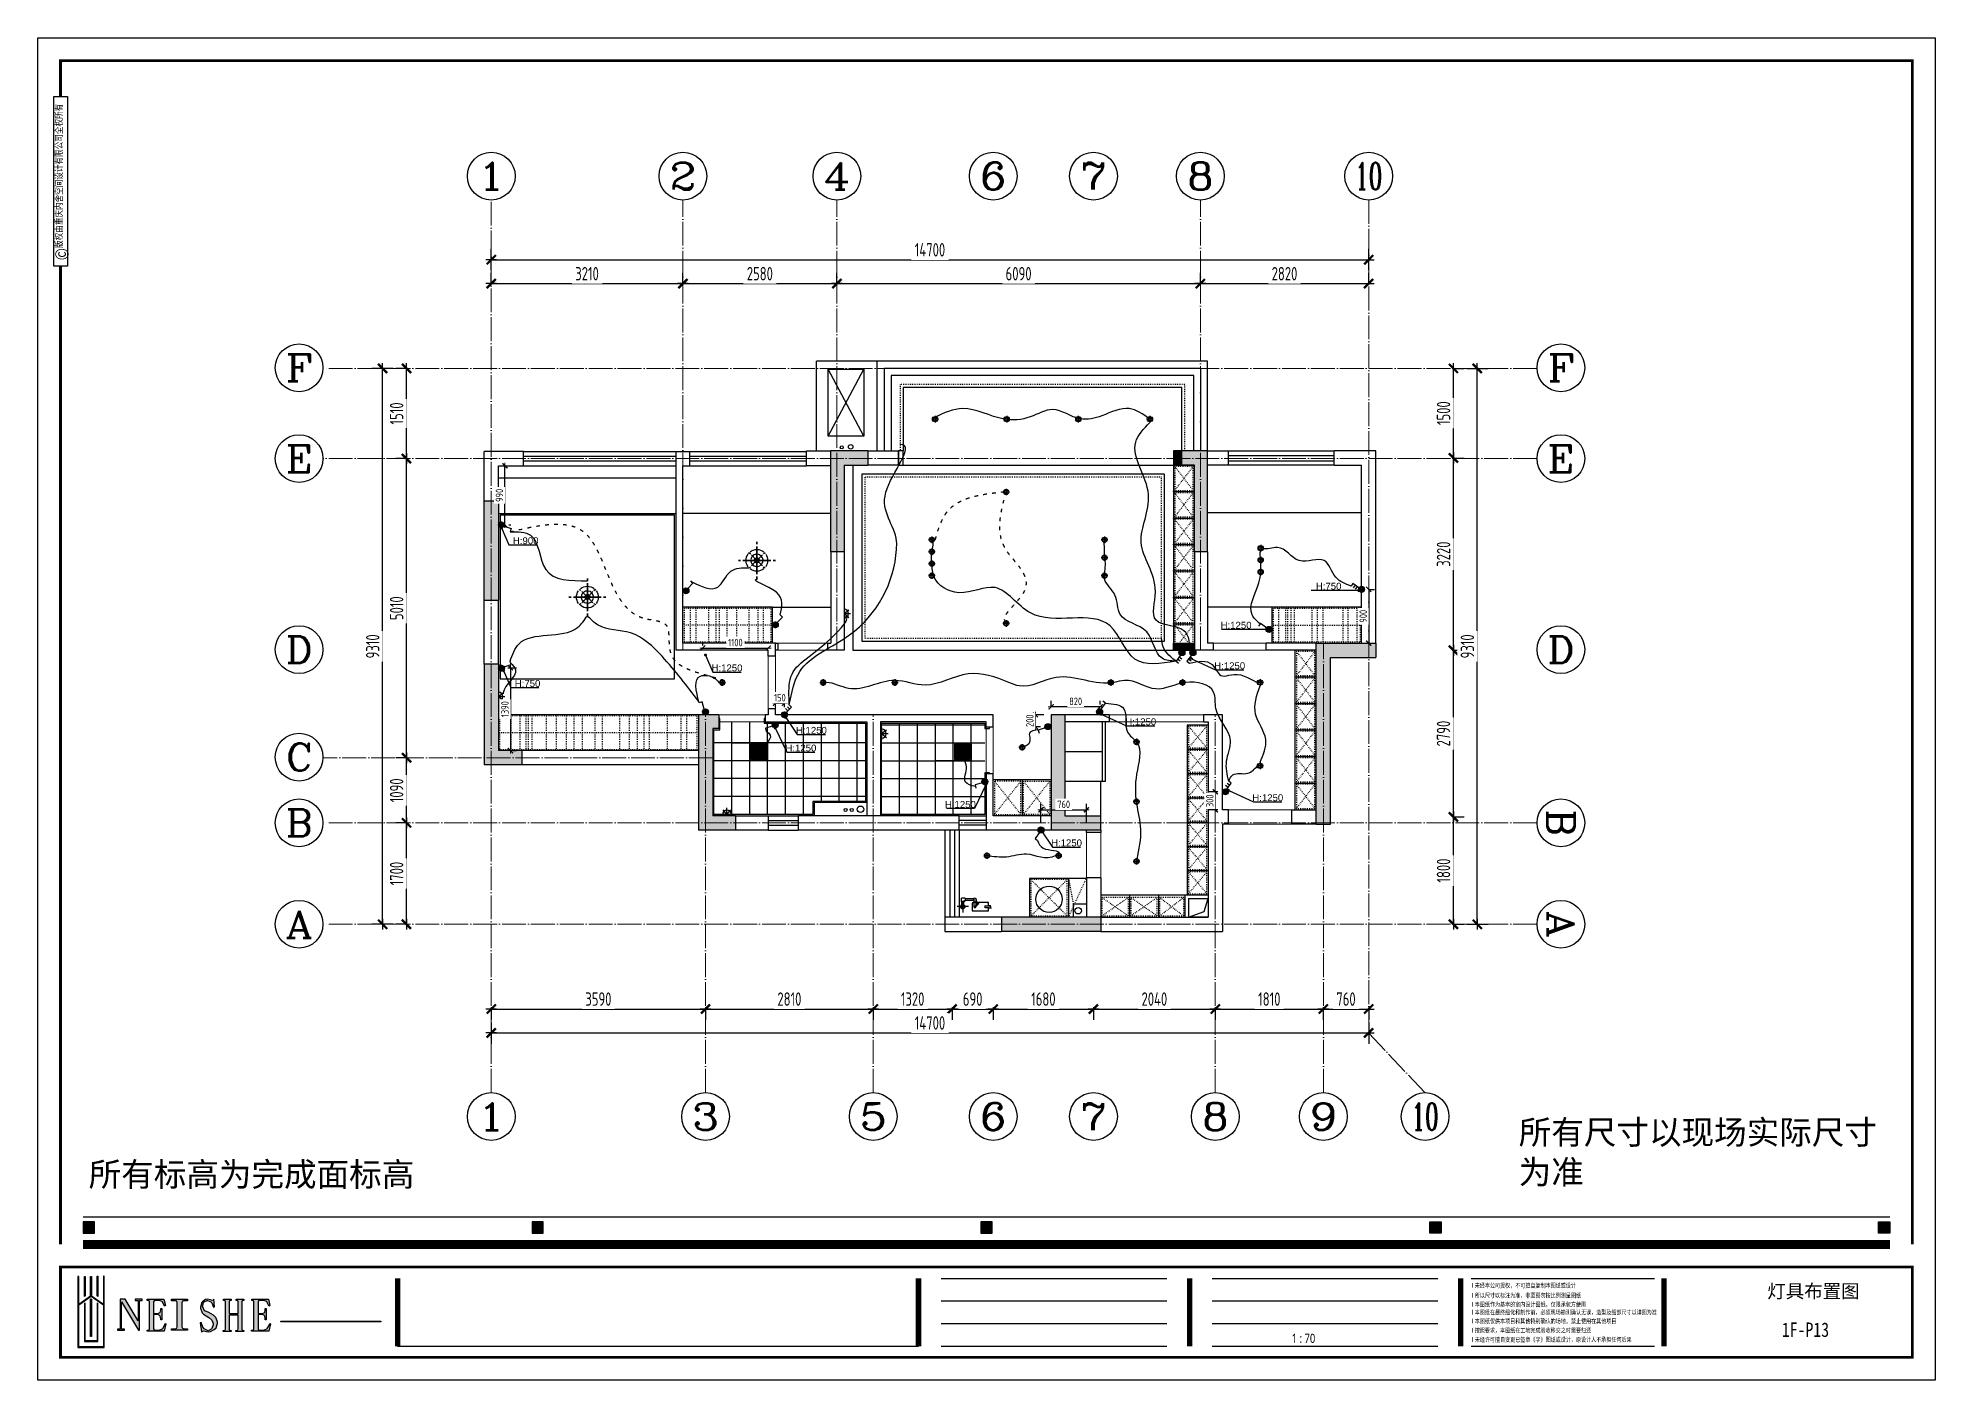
# Model space of a CAD drawing. Header units: inches. Extents: x -50945 to 250244, y -404780 to 18493.
# Drawn here: x 91323 to 123107, y -314876 to -292400 of the extents above; entities that cross this region are included whole.
import ezdxf
from ezdxf.enums import TextEntityAlignment as Align

# ---------------------------------------------------------------- set-up
doc = ezdxf.new("R2010")
doc.units = ezdxf.units.IN
doc.header["$MEASUREMENT"] = 0
doc.linetypes.add('ACAD_ISO03W100', pattern=[30, 12, -18])
doc.linetypes.add('DOTE', pattern=[2.42, 2, -0.2, 0.02, -0.2])
for name, color, linetype in [('0 @ 1 (1)', 7, 'Continuous'), ('15开关布置图-YJ', 2, 'Continuous'), ('AXIS', 1, 'Continuous'), ('AXIS_TEXT', 7, 'Continuous'), ('A图框', 7, 'Continuous'), ('D-ARCHI', 250, 'Continuous'), ('EVH 立面填充', 8, 'Continuous'), ('IBS-003-建筑窗框', 3, 'Continuous'), ('IBS-182-原建筑非承重墙', 150, 'Continuous'), ('IBS-195-新建轻质砖墙', 195, 'Continuous'), ('IBS-200-原建筑承重墙柱', 200, 'Continuous'), ('IBS-250-轻质砖隔墙填充', 250, 'Continuous'), ('IBS-63-原建筑窗', 63, 'Continuous'), ('IDS-030-造型完成面(看线)', 30, 'Continuous'), ('IDS-040-固定高家具', 40, 'Continuous'), ('IFF-51-活动家具', 51, 'Continuous'), ('IRC-2-天花灯具', 2, 'Continuous'), ('IRC-30-天花轮廓线', 30, 'Continuous'), ('外标注', 50, 'Continuous')]:
    doc.layers.add(name, color=color, linetype=linetype)
for name, color, linetype, lineweight in [('0000照明', 241, 'Continuous', 25), ('天棚材质标注', 2, 'Continuous', 5), ('门', 65, 'Continuous', 13)]:
    doc.layers.add(name, color=color, linetype=linetype, lineweight=lineweight)
doc.styles.add('04.YBC-外标注3.0', font='', dxfattribs={"width": 0.8, "height": 3})
doc.styles.add('05.YBC-内标注2.5', font='', dxfattribs={"width": 0.8, "height": 2.5})
doc.styles.add('_TCH_AXIS', font='COMPLEX', dxfattribs={"bigfont": 'GBCBIG'})
doc.styles.add('COMPLEX', font='COMPLEX')
doc.styles.add('HBA-DIMT', font='ARCHS.SHX', dxfattribs={"width": 0.8})
doc.styles.add('MtXpl_Arial_Unicode_', font='Arial Unicode.ttf')
doc.styles.get("Standard").update_dxf_attribs({"font": 'Arial.ttf'})
doc.styles.add('宋体', font='', dxfattribs={"width": 0.8})
doc.styles.get('04.YBC-外标注3.0').set_extended_font_data('SimSun')
doc.styles.get('05.YBC-内标注2.5').set_extended_font_data('SimSun')
doc.styles.get('宋体').set_extended_font_data('SimSun')
doc.dimstyles.new('HBA_40', dxfattribs={"dimscale": 50, "dimtxt": 2.5, "dimasz": 0.1, "dimexe": 2, "dimexo": 2.5, "dimgap": 0.6, "dimtad": 1, "dimdec": 0, "dimrnd": 5, "dimzin": 0, "dimtxsty": 'HBA-DIMT', "dimblk": 'HBA_DIMENSION_TICK', "dimblk1": 'HBA_DIMENSION_TICK', "dimblk2": 'HBA_DIMENSION_TICK', "dimcen": 0.125, "dimclrd": 44, "dimclre": 44, "dimclrt": 2, "dimadec": 0, "dimazin": 0, "dimtfac": 1, "dimtdec": 0, "dimtix": 1, "dimtmove": 1, "dimatfit": 3, "dimldrblk": 'HBA_Leader_Dot', "dimfxl": 0, "dimtvp": 1, "dimtfill": 1, "dimtolj": 1, "dimtzin": 0, "dimarcsym": 0})

msp = doc.modelspace()

# ---------------------------------------------------------------- texts
at = {"color": 253, "insert": (120541.17, -313912.07), "char_height": 242.164, "attachment_point": 1, "style": '宋体'}
msp.add_mtext_dynamic_manual_height_columns('1F-P13', width=66.2668, gutter_width=16.21, heights=[0], dxfattribs=at)
at = {"layer": '0000照明', "char_height": 115, "width": 2800.5718, "style": 'MtXpl_Arial_Unicode_'}
for s, insert, attachment_point in [('H:900', (99709.26, -300879.11), 9), ('H:750', (113161.54, -301640.58), 9), ('H:1250', (111655.66, -302294.33), 9), ('H:1250', (103126.45, -303009.13), 9), ('H:1250', (111548.8, -302972.91), 9), ('H:750', (99740.72, -303269.38), 9), ('H:1250', (110058.19, -303910.95), 9), ('H:1250', (104540.42, -304054.37), 9), ('H:1250', (104364.75, -304351.18), 9), ('H:1250', (112186.72, -305183.09), 9), ('H:1250', (106519.03, -305295.38), 7), ('H:1250', (108814.74, -305939.19), 9)]:
    msp.add_mtext(s, dxfattribs=dict(at, insert=insert, attachment_point=attachment_point))
at = {"layer": '15开关布置图-YJ', "color": 241, "char_height": 400, "attachment_point": 1}
for s, insert in [('{\\fArial Unicode MS|b0|i0|c134|p0;所有尺寸以现场实际尺寸为准}', (116131.88, -310526.25)), ('{\\fArial Unicode MS|b0|i0|c134|p0;所有标高为完成面标高}', (92172.62, -311231.33))]:
    msp.add_mtext_dynamic_manual_height_columns(s, width=6146.256, gutter_width=0.5, heights=[0], dxfattribs=dict(at, insert=insert))
at = {"layer": 'A图框', "insert": (120295.21, -313274.15), "char_height": 227.0292, "attachment_point": 1}
msp.add_mtext_dynamic_manual_height_columns('{\\fArial Unicode MS|b0|i0|c134|p0;灯具布置图}', width=2770.8358, gutter_width=16.21, heights=[0], dxfattribs=at)

# ---------------------------------------------------------------- blocks, each defined once
blk = doc.blocks.new('11')
at = {"layer": 'IBS-182-原建筑非承重墙'}
for p, q in [((140567, -1131), (140516, -1131)), ((140535, -1131), (140528, -1131)), ((140528, -1166), (140567, -1166)), ((140528, -1166), (140567, -1166)), ((140567, -1131), (140535, -1131)), ((140567, -1131), (140535, -1131)), ((140567, -1166), (140535, -1166)), ((140841, -1081), (140567, -1080)), ((140567, -1080), (140567, -1131)), ((140576, -1080), (140567, -1080)), ((140567, -1080), (140567, -1131)), ((140567, -1101), (140567, -1131)), ((140567, -1131), (140615, -1132)), ((140567, -1166), (140567, -1196)), ((140615, -1166), (140567, -1166)), ((140567, -1166), (140567, -1217)), ((140567, -1166), (140567, -1196)), ((140567, -1208), (140567, -1217)), ((140567, -1217), (140770, -1217)), ((140567, -1217), (140587, -1217)), ((140587, -1217), (140775, -1217)), ((140587, -1217), (140740, -1217)), ((140820, -1081), (140588, -1080)), ((140820, -1081), (140588, -1080)), ((140788, -1145), (140728, -1204)), ((140775, -1157), (140728, -1204)), ((140737, -1214), (140728, -1204)), ((140728, -1204), (140737, -1214)), ((140797, -1154), (140737, -1214)), ((140737, -1214), (140775, -1175)), ((140737, -1214), (140775, -1175)), ((140750, -1227), (140737, -1214)), ((140740, -1217), (140750, -1227)), ((140775, -1227), (140750, -1227)), ((140750, -1227), (140770, -1227)), ((140770, -1217), (140770, -1288)), ((140812, -1227), (140770, -1227)), ((140770, -1269), (140770, -1227)), ((140770, -1227), (140770, -1269)), ((140770, -1269), (140770, -1288)), ((140775, -1157), (140788, -1145)), ((140775, -1149), (140775, -1157)), ((140775, -1149), (140775, -1157)), ((140775, -1149), (140775, -1157)), ((140775, -1217), (140775, -1175)), ((140775, -1175), (140775, -1227)), ((140775, -1175), (140775, -1217)), ((140775, -1217), (140775, -1227)), ((140775, -1217), (140775, -1227)), ((140775, -1227), (140809, -1227)), ((140809, -1218), (140810, -1149)), ((140809, -1227), (140810, -1149)), ((140809, -1218), (140820, -1218)), ((140809, -1218), (140809, -1227)), ((140810, -1145), (140810, -1149)), ((140810, -1149), (140810, -1145)), ((140812, -1252), (140812, -1221)), ((140812, -1252), (140812, -1221)), ((140812, -1252), (140812, -1227)), ((140812, -1252), (140812, -1269)), ((140812, -1252), (140955, -1252)), ((140812, -1286), (140812, -1252)), ((140812, -1286), (140812, -1252)), ((140841, -1081), (140820, -1081)), ((140840, -1209), (140841, -1081)), ((140840, -1101), (140841, -1081)), ((140840, -1197), (140840, -1101)), ((140840, -1209), (140840, -1101)), ((140901, -1150), (141093, -1150)), ((140955, -1252), (140953, -1252)), ((140955, -1252), (140953, -1252)), ((140962, -1248), (140955, -1248)), ((140955, -1290), (140955, -1248)), ((140955, -1251), (140955, -1252)), ((140955, -1251), (140955, -1252)), ((140975, -1234), (140975, -1228)), ((140975, -1228), (140980, -1228)), ((140975, -1248), (140975, -1228)), ((140975, -1228), (141018, -1228)), ((140980, -1228), (140975, -1228)), ((140975, -1228), (140975, -1234)), ((140975, -1234), (140975, -1248)), ((140980, -1248), (140975, -1248)), ((140975, -1248), (140980, -1248)), ((140980, -1150), (140980, -1228)), ((140980, -1180), (140980, -1248)), ((140980, -1180), (140980, -1228)), ((140980, -1228), (141014, -1228)), ((140980, -1248), (140980, -1228)), ((140980, -1228), (141018, -1228)), ((140997, -1245), (140997, -1054)), ((141014, -1150), (141014, -1228)), ((141014, -1228), (141014, -1180)), ((141014, -1228), (141014, -1180)), ((141014, -1228), (141018, -1228)), ((141018, -1228), (141014, -1228)), ((141018, -1228), (141014, -1228)), ((141018, -1235), (141018, -1228)), ((141018, -1235), (141018, -1228)), ((141018, -1228), (141018, -1235)), ((141018, -1235), (141018, -1228)), ((141018, -1228), (141018, -1235)), ((141018, -1235), (141018, -1290)), ((140955, -1286), (140803, -1286)), ((140803, -1286), (140812, -1286)), ((140803, -1286), (140812, -1286)), ((140955, -1290), (140982, -1290)), ((140982, -1290), (141018, -1290))]:
    blk.add_line(p, q, dxfattribs=at)
blk.add_circle((140997, -1150), 34.9, dxfattribs=at)
for start, end in [(0, 180), (0, 180), (180, 240.5217), (180, 240.5217), (299.176, 0), (299.176, 0)]:
    blk.add_arc((140997, -1150), 34.9, start, end, dxfattribs=at)
for centre, major_axis, start_param, end_param in [((140553, -1149), (-17.5, -17.5), -1.141223, -0.024085), ((140540, -1140), (-6.72, -6.72), 4.378011, 6.612288), ((140531, -1157), (-6.72, -6.72), 1.236418, 3.470695), ((140588, -1101), (-14.5, 14.5), 5.495149, 7.065946), ((140587, -1196), (-14.5, 14.5), 0.78276, 2.353557), ((140615, -1149), (-12.1, -12.1), 0.78276, 3.924353), ((140791, -1269), (-15, 15), 0.78276, 2.986227), ((140793, -1149), (-12.1, 12.1), 3.924353, 7.065946), ((140793, -1149), (-4.6, -4.6), 1.568158, 4.709751), ((140791, -1269), (-15, 15), 2.986227, 3.924353), ((140820, -1101), (-14.5, -14.5), 2.353557, 3.924353), ((140820, -1197), (-14.5, -14.5), 0.78276, 2.353557), ((140962, -1234), (-9.66, 9.66), 2.353557, 3.924353), ((140997, -1150), (-12.1, 12.1), 4.709751, 10.992936)]:
    blk.add_ellipse(centre, major_axis=major_axis, ratio=1, start_param=start_param, end_param=end_param, dxfattribs=at)
at = {"layer": 'IBS-182-原建筑非承重墙', "extrusion": (0, 0, -1)}
for start_param, end_param in [(5.500425, 7.071221), (5.500425, 7.071221), (3.929629, 5.500425), (3.929629, 5.500425), (7.071221, 8.642018), (7.071221, 8.642018), (2.358832, 3.929629), (2.358832, 3.929629)]:
    blk.add_ellipse((140997, -1150), major_axis=(-12.1, 12.1), ratio=1, start_param=start_param, end_param=end_param, dxfattribs=at)
blk = doc.blocks.new('HBA_DIMENSION_TICK')
at = {"color": 0, "linetype": 'ByBlock'}
for p, q in [((-10, 0), (0, 0)), ((0, 0), (10, 0))]:
    blk.add_line(p, q, dxfattribs=at)
at = {"color": 50, "linetype": 'ByBlock'}
blk.add_solid([(-10, -7), (-7, -10), (7, 10), (10, 7)], dxfattribs=at)
blk = doc.blocks.new('*D704')
at = {"layer": 'Defpoints', "color": 0, "transparency": 16777216}
for p in [(98918, -308408), (102508, -308408), (102508, -308663)]:
    blk.add_point(p, dxfattribs=at)
at = {"layer": '外标注', "color": 44, "lineweight": -2, "transparency": 16777216}
for p, q in [((98918, -308633), (98918, -308843)), ((98927, -308663), (102499, -308663)), ((102508, -308633), (102508, -308843))]:
    blk.add_line(p, q, dxfattribs=at)
at = {"layer": '外标注', "color": 44, "lineweight": -2, "transparency": 16777216, "xscale": 9, "yscale": 9, "zscale": 9, "rotation": 180}
blk.add_blockref('HBA_DIMENSION_TICK', (98918, -308663), dxfattribs=at)
at = {"layer": '外标注', "color": 44, "lineweight": -2, "transparency": 16777216, "xscale": 9, "yscale": 9, "zscale": 9}
blk.add_blockref('HBA_DIMENSION_TICK', (102508, -308663), dxfattribs=at)
at = {"layer": '外标注', "color": 2, "transparency": 16777216, "insert": (100713, -308496), "char_height": 225, "attachment_point": 5, "style": 'HBA-DIMT', "bg_fill": 3, "box_fill_scale": 1.25, "bg_fill_color": 256, "bg_fill_true_color": 13158600, "bg_fill_transparency": 0}
blk.add_mtext('\\A1;3590', dxfattribs=at)
blk = doc.blocks.new('HBA_Leader_Dot')
at = {"color": 0, "linetype": 'ByBlock'}
blk.add_line((-5, 0), (-10, 0), dxfattribs=at)
at = {"color": 0, "linetype": 'ByBlock', "const_width": 5}
blk.add_lwpolyline([(-2.5, 0, 1), (2.5, 0, 1)], format="xyb", close=True, dxfattribs=at)
blk = doc.blocks.new('*D705')
at = {"layer": 'Defpoints', "color": 0, "transparency": 16777216}
for p in [(102508, -308408), (105318, -308408), (105318, -308663)]:
    blk.add_point(p, dxfattribs=at)
at = {"layer": '外标注', "color": 44, "lineweight": -2, "transparency": 16777216}
for p, q in [((102508, -308633), (102508, -308843)), ((102517, -308663), (105309, -308663)), ((105318, -308633), (105318, -308843))]:
    blk.add_line(p, q, dxfattribs=at)
at = {"layer": '外标注', "color": 44, "lineweight": -2, "transparency": 16777216, "xscale": 9, "yscale": 9, "zscale": 9, "rotation": 180}
blk.add_blockref('HBA_DIMENSION_TICK', (102508, -308663), dxfattribs=at)
at = {"layer": '外标注', "color": 44, "lineweight": -2, "transparency": 16777216, "xscale": 9, "yscale": 9, "zscale": 9}
blk.add_blockref('HBA_DIMENSION_TICK', (105318, -308663), dxfattribs=at)
at = {"layer": '外标注', "color": 2, "transparency": 16777216, "insert": (103913, -308496), "char_height": 225, "attachment_point": 5, "style": 'HBA-DIMT', "bg_fill": 3, "box_fill_scale": 1.25, "bg_fill_color": 256, "bg_fill_true_color": 13158600, "bg_fill_transparency": 0}
blk.add_mtext('\\A1;2810', dxfattribs=at)
blk = doc.blocks.new('*D706')
at = {"layer": 'Defpoints', "color": 0, "transparency": 16777216}
for p in [(105318, -308408), (106638, -308408), (106638, -308663)]:
    blk.add_point(p, dxfattribs=at)
at = {"layer": '外标注', "color": 44, "lineweight": -2, "transparency": 16777216}
for p, q in [((105318, -308633), (105318, -308843)), ((105327, -308663), (106629, -308663)), ((106638, -308633), (106638, -308843))]:
    blk.add_line(p, q, dxfattribs=at)
at = {"layer": '外标注', "color": 44, "lineweight": -2, "transparency": 16777216, "xscale": 9, "yscale": 9, "zscale": 9, "rotation": 180}
blk.add_blockref('HBA_DIMENSION_TICK', (105318, -308663), dxfattribs=at)
at = {"layer": '外标注', "color": 44, "lineweight": -2, "transparency": 16777216, "xscale": 9, "yscale": 9, "zscale": 9}
blk.add_blockref('HBA_DIMENSION_TICK', (106638, -308663), dxfattribs=at)
at = {"layer": '外标注', "color": 2, "transparency": 16777216, "insert": (105978, -308496), "char_height": 225, "attachment_point": 5, "style": 'HBA-DIMT', "bg_fill": 3, "box_fill_scale": 1.25, "bg_fill_color": 256, "bg_fill_true_color": 13158600, "bg_fill_transparency": 0}
blk.add_mtext('\\A1;1320', dxfattribs=at)
blk = doc.blocks.new('*D707')
at = {"layer": '外标注', "color": 44, "lineweight": -2, "transparency": 16777216}
for p, q in [((106638, -308633), (106638, -308843)), ((106647, -308663), (107319, -308663)), ((107328, -308633), (107328, -308843))]:
    blk.add_line(p, q, dxfattribs=at)
at = {"layer": '外标注', "color": 44, "lineweight": -2, "transparency": 16777216, "xscale": 9, "yscale": 9, "zscale": 9, "rotation": 180}
blk.add_blockref('HBA_DIMENSION_TICK', (106638, -308663), dxfattribs=at)
at = {"layer": '外标注', "color": 44, "lineweight": -2, "transparency": 16777216, "xscale": 9, "yscale": 9, "zscale": 9}
blk.add_blockref('HBA_DIMENSION_TICK', (107328, -308663), dxfattribs=at)
at = {"layer": '外标注', "color": 2, "transparency": 16777216, "insert": (106983, -308496), "char_height": 225, "attachment_point": 5, "style": 'HBA-DIMT', "bg_fill": 3, "box_fill_scale": 1.25, "bg_fill_color": 256, "bg_fill_true_color": 13158600, "bg_fill_transparency": 0}
blk.add_mtext('\\A1;690', dxfattribs=at)
at = {"layer": 'Defpoints', "color": 0, "transparency": 16777216}
for p in [(106638, -308408), (107328, -308408), (107328, -308663)]:
    blk.add_point(p, dxfattribs=at)
blk = doc.blocks.new('*D708')
at = {"layer": 'Defpoints', "color": 0, "transparency": 16777216}
for p in [(107328, -308408), (109008, -308408), (109008, -308663)]:
    blk.add_point(p, dxfattribs=at)
at = {"layer": '外标注', "color": 44, "lineweight": -2, "transparency": 16777216}
for p, q in [((107328, -308633), (107328, -308843)), ((107337, -308663), (108999, -308663)), ((109008, -308633), (109008, -308843))]:
    blk.add_line(p, q, dxfattribs=at)
at = {"layer": '外标注', "color": 44, "lineweight": -2, "transparency": 16777216, "xscale": 9, "yscale": 9, "zscale": 9, "rotation": 180}
blk.add_blockref('HBA_DIMENSION_TICK', (107328, -308663), dxfattribs=at)
at = {"layer": '外标注', "color": 44, "lineweight": -2, "transparency": 16777216, "xscale": 9, "yscale": 9, "zscale": 9}
blk.add_blockref('HBA_DIMENSION_TICK', (109008, -308663), dxfattribs=at)
at = {"layer": '外标注', "color": 2, "transparency": 16777216, "insert": (108168, -308496), "char_height": 225, "attachment_point": 5, "style": 'HBA-DIMT', "bg_fill": 3, "box_fill_scale": 1.25, "bg_fill_color": 256, "bg_fill_true_color": 13158600, "bg_fill_transparency": 0}
blk.add_mtext('\\A1;1680', dxfattribs=at)
blk = doc.blocks.new('*D709')
at = {"layer": 'Defpoints', "color": 0, "transparency": 16777216}
for p in [(109008, -308408), (111048, -308408), (111048, -308663)]:
    blk.add_point(p, dxfattribs=at)
at = {"layer": '外标注', "color": 44, "lineweight": -2, "transparency": 16777216}
for p, q in [((109008, -308633), (109008, -308843)), ((109017, -308663), (111039, -308663)), ((111048, -308633), (111048, -308843))]:
    blk.add_line(p, q, dxfattribs=at)
at = {"layer": '外标注', "color": 44, "lineweight": -2, "transparency": 16777216, "xscale": 9, "yscale": 9, "zscale": 9, "rotation": 180}
blk.add_blockref('HBA_DIMENSION_TICK', (109008, -308663), dxfattribs=at)
at = {"layer": '外标注', "color": 44, "lineweight": -2, "transparency": 16777216, "xscale": 9, "yscale": 9, "zscale": 9}
blk.add_blockref('HBA_DIMENSION_TICK', (111048, -308663), dxfattribs=at)
at = {"layer": '外标注', "color": 2, "transparency": 16777216, "insert": (110028, -308496), "char_height": 225, "attachment_point": 5, "style": 'HBA-DIMT', "bg_fill": 3, "box_fill_scale": 1.25, "bg_fill_color": 256, "bg_fill_true_color": 13158600, "bg_fill_transparency": 0}
blk.add_mtext('\\A1;2040', dxfattribs=at)
blk = doc.blocks.new('*D710')
at = {"layer": 'Defpoints', "color": 0, "transparency": 16777216}
for p in [(111048, -308408), (112858, -308408), (112858, -308663)]:
    blk.add_point(p, dxfattribs=at)
at = {"layer": '外标注', "color": 44, "lineweight": -2, "transparency": 16777216}
for p, q in [((111048, -308633), (111048, -308843)), ((111057, -308663), (112849, -308663)), ((112858, -308633), (112858, -308843))]:
    blk.add_line(p, q, dxfattribs=at)
at = {"layer": '外标注', "color": 44, "lineweight": -2, "transparency": 16777216, "xscale": 9, "yscale": 9, "zscale": 9, "rotation": 180}
blk.add_blockref('HBA_DIMENSION_TICK', (111048, -308663), dxfattribs=at)
at = {"layer": '外标注', "color": 44, "lineweight": -2, "transparency": 16777216, "xscale": 9, "yscale": 9, "zscale": 9}
blk.add_blockref('HBA_DIMENSION_TICK', (112858, -308663), dxfattribs=at)
at = {"layer": '外标注', "color": 2, "transparency": 16777216, "insert": (111953, -308496), "char_height": 225, "attachment_point": 5, "style": 'HBA-DIMT', "bg_fill": 3, "box_fill_scale": 1.25, "bg_fill_color": 256, "bg_fill_true_color": 13158600, "bg_fill_transparency": 0}
blk.add_mtext('\\A1;1810', dxfattribs=at)
blk = doc.blocks.new('*D711')
at = {"layer": 'Defpoints', "color": 0, "transparency": 16777216}
for p in [(112858, -308408), (113618, -308408), (113618, -308663)]:
    blk.add_point(p, dxfattribs=at)
at = {"layer": '外标注', "color": 44, "lineweight": -2, "transparency": 16777216}
for p, q in [((112858, -308633), (112858, -308843)), ((112867, -308663), (113609, -308663)), ((113618, -308633), (113618, -308843))]:
    blk.add_line(p, q, dxfattribs=at)
at = {"layer": '外标注', "color": 44, "lineweight": -2, "transparency": 16777216, "xscale": 9, "yscale": 9, "zscale": 9, "rotation": 180}
blk.add_blockref('HBA_DIMENSION_TICK', (112858, -308663), dxfattribs=at)
at = {"layer": '外标注', "color": 44, "lineweight": -2, "transparency": 16777216, "xscale": 9, "yscale": 9, "zscale": 9}
blk.add_blockref('HBA_DIMENSION_TICK', (113618, -308663), dxfattribs=at)
at = {"layer": '外标注', "color": 2, "transparency": 16777216, "insert": (113238, -308496), "char_height": 225, "attachment_point": 5, "style": 'HBA-DIMT', "bg_fill": 3, "box_fill_scale": 1.25, "bg_fill_color": 256, "bg_fill_true_color": 13158600, "bg_fill_transparency": 0}
blk.add_mtext('\\A1;760', dxfattribs=at)
blk = doc.blocks.new('*D712')
at = {"layer": 'Defpoints', "color": 0, "transparency": 16777216}
for p in [(98918, -308663), (113618, -308663), (113618, -309063)]:
    blk.add_point(p, dxfattribs=at)
at = {"layer": '外标注', "color": 44, "lineweight": -2, "transparency": 16777216}
for p, q in [((98918, -308888), (98918, -309243)), ((113618, -308888), (113618, -309243)), ((98927, -309063), (113609, -309063))]:
    blk.add_line(p, q, dxfattribs=at)
at = {"layer": '外标注', "color": 44, "lineweight": -2, "transparency": 16777216, "xscale": 9, "yscale": 9, "zscale": 9, "rotation": 180}
blk.add_blockref('HBA_DIMENSION_TICK', (98918, -309063), dxfattribs=at)
at = {"layer": '外标注', "color": 44, "lineweight": -2, "transparency": 16777216, "xscale": 9, "yscale": 9, "zscale": 9}
blk.add_blockref('HBA_DIMENSION_TICK', (113618, -309063), dxfattribs=at)
at = {"layer": '外标注', "color": 2, "transparency": 16777216, "insert": (106268, -308896), "char_height": 225, "attachment_point": 5, "style": 'HBA-DIMT', "bg_fill": 3, "box_fill_scale": 1.25, "bg_fill_color": 256, "bg_fill_true_color": 13158600, "bg_fill_transparency": 0}
blk.add_mtext('\\A1;14700', dxfattribs=at)
blk = doc.blocks.new('*D713')
at = {"layer": 'Defpoints', "color": 0, "transparency": 16777216}
for p in [(114797, -305445), (115038, -305445), (114797, -307243)]:
    blk.add_point(p, dxfattribs=at)
at = {"layer": '外标注', "color": 44, "lineweight": -2, "transparency": 16777216}
for p, q in [((115022, -305445), (115218, -305445)), ((115038, -307234), (115038, -305454)), ((115022, -307243), (115218, -307243))]:
    blk.add_line(p, q, dxfattribs=at)
at = {"layer": '外标注', "color": 44, "lineweight": -2, "transparency": 16777216, "xscale": 9, "yscale": 9, "zscale": 9}
for p, rotation in [((115038, -305445), 90), ((115038, -307243), 270)]:
    blk.add_blockref('HBA_DIMENSION_TICK', p, dxfattribs=dict(at, rotation=rotation))
at = {"layer": '外标注', "color": 2, "transparency": 16777216, "insert": (114872, -306344), "char_height": 225, "attachment_point": 5, "rotation": 90, "style": 'HBA-DIMT', "bg_fill": 3, "box_fill_scale": 1.25, "bg_fill_color": 256, "bg_fill_true_color": 13158600, "bg_fill_transparency": 0}
blk.add_mtext('\\A1;1800', dxfattribs=at)
blk = doc.blocks.new('*D714')
at = {"layer": 'Defpoints', "color": 0, "transparency": 16777216}
for p in [(114797, -302655), (115038, -302655), (114797, -305445)]:
    blk.add_point(p, dxfattribs=at)
at = {"layer": '外标注', "color": 44, "lineweight": -2, "transparency": 16777216}
for p, q in [((115022, -302655), (115218, -302655)), ((115038, -305436), (115038, -302664)), ((115022, -305445), (115218, -305445))]:
    blk.add_line(p, q, dxfattribs=at)
at = {"layer": '外标注', "color": 44, "lineweight": -2, "transparency": 16777216, "xscale": 9, "yscale": 9, "zscale": 9}
for p, rotation in [((115038, -302655), 90), ((115038, -305445), 270)]:
    blk.add_blockref('HBA_DIMENSION_TICK', p, dxfattribs=dict(at, rotation=rotation))
at = {"layer": '外标注', "color": 2, "transparency": 16777216, "insert": (114872, -304050), "char_height": 225, "attachment_point": 5, "rotation": 90, "style": 'HBA-DIMT', "bg_fill": 3, "box_fill_scale": 1.25, "bg_fill_color": 256, "bg_fill_true_color": 13158600, "bg_fill_transparency": 0}
blk.add_mtext('\\A1;2790', dxfattribs=at)
blk = doc.blocks.new('*D715')
at = {"layer": 'Defpoints', "color": 0, "transparency": 16777216}
for p in [(114797, -299435), (115038, -299435), (114797, -302655)]:
    blk.add_point(p, dxfattribs=at)
at = {"layer": '外标注', "color": 44, "lineweight": -2, "transparency": 16777216}
for p, q in [((115022, -299435), (115218, -299435)), ((115038, -302646), (115038, -299444)), ((115022, -302655), (115218, -302655))]:
    blk.add_line(p, q, dxfattribs=at)
at = {"layer": '外标注', "color": 44, "lineweight": -2, "transparency": 16777216, "xscale": 9, "yscale": 9, "zscale": 9}
for p, rotation in [((115038, -299435), 90), ((115038, -302655), 270)]:
    blk.add_blockref('HBA_DIMENSION_TICK', p, dxfattribs=dict(at, rotation=rotation))
at = {"layer": '外标注', "color": 2, "transparency": 16777216, "insert": (114872, -301045), "char_height": 225, "attachment_point": 5, "rotation": 90, "style": 'HBA-DIMT', "bg_fill": 3, "box_fill_scale": 1.25, "bg_fill_color": 256, "bg_fill_true_color": 13158600, "bg_fill_transparency": 0}
blk.add_mtext('\\A1;3220', dxfattribs=at)
blk = doc.blocks.new('*D716')
at = {"layer": 'Defpoints', "color": 0, "transparency": 16777216}
for p in [(114797, -297934), (115038, -297934), (114797, -299435)]:
    blk.add_point(p, dxfattribs=at)
at = {"layer": '外标注', "color": 44, "lineweight": -2, "transparency": 16777216}
for p, q in [((115022, -297934), (115218, -297934)), ((115038, -299426), (115038, -297943)), ((115022, -299435), (115218, -299435))]:
    blk.add_line(p, q, dxfattribs=at)
at = {"layer": '外标注', "color": 44, "lineweight": -2, "transparency": 16777216, "xscale": 9, "yscale": 9, "zscale": 9}
for p, rotation in [((115038, -297934), 90), ((115038, -299435), 270)]:
    blk.add_blockref('HBA_DIMENSION_TICK', p, dxfattribs=dict(at, rotation=rotation))
at = {"layer": '外标注', "color": 2, "transparency": 16777216, "insert": (114872, -298684), "char_height": 225, "attachment_point": 5, "rotation": 90, "style": 'HBA-DIMT', "bg_fill": 3, "box_fill_scale": 1.25, "bg_fill_color": 256, "bg_fill_true_color": 13158600, "bg_fill_transparency": 0}
blk.add_mtext('\\A1;1500', dxfattribs=at)
blk = doc.blocks.new('*D717')
at = {"layer": 'Defpoints', "color": 0, "transparency": 16777216}
for p in [(115038, -297934), (115438, -297934), (115038, -307243)]:
    blk.add_point(p, dxfattribs=at)
at = {"layer": '外标注', "color": 44, "lineweight": -2, "transparency": 16777216}
for p, q in [((115263, -297934), (115618, -297934)), ((115438, -307234), (115438, -297943)), ((115263, -307243), (115618, -307243))]:
    blk.add_line(p, q, dxfattribs=at)
at = {"layer": '外标注', "color": 44, "lineweight": -2, "transparency": 16777216, "xscale": 9, "yscale": 9, "zscale": 9}
for p, rotation in [((115438, -297934), 90), ((115438, -307243), 270)]:
    blk.add_blockref('HBA_DIMENSION_TICK', p, dxfattribs=dict(at, rotation=rotation))
at = {"layer": '外标注', "color": 2, "transparency": 16777216, "insert": (115272, -302589), "char_height": 225, "attachment_point": 5, "rotation": 90, "style": 'HBA-DIMT', "bg_fill": 3, "box_fill_scale": 1.25, "bg_fill_color": 256, "bg_fill_true_color": 13158600, "bg_fill_transparency": 0}
blk.add_mtext('\\A1;9310', dxfattribs=at)
blk = doc.blocks.new('*D718')
at = {"layer": 'Defpoints', "color": 0, "transparency": 16777216}
for p in [(102128, -296514), (98918, -296739), (102128, -296739)]:
    blk.add_point(p, dxfattribs=at)
at = {"layer": '外标注', "color": 44, "lineweight": -2, "transparency": 16777216}
for p, q in [((98918, -296514), (98918, -296334)), ((98927, -296514), (102119, -296514)), ((102128, -296514), (102128, -296334))]:
    blk.add_line(p, q, dxfattribs=at)
at = {"layer": '外标注', "color": 44, "lineweight": -2, "transparency": 16777216, "xscale": 9, "yscale": 9, "zscale": 9, "rotation": 180}
blk.add_blockref('HBA_DIMENSION_TICK', (98918, -296514), dxfattribs=at)
at = {"layer": '外标注', "color": 44, "lineweight": -2, "transparency": 16777216, "xscale": 9, "yscale": 9, "zscale": 9}
blk.add_blockref('HBA_DIMENSION_TICK', (102128, -296514), dxfattribs=at)
at = {"layer": '外标注', "color": 2, "transparency": 16777216, "insert": (100523, -296348), "char_height": 225, "attachment_point": 5, "style": 'HBA-DIMT', "bg_fill": 3, "box_fill_scale": 1.25, "bg_fill_color": 256, "bg_fill_true_color": 13158600, "bg_fill_transparency": 0}
blk.add_mtext('\\A1;3210', dxfattribs=at)
blk = doc.blocks.new('*D719')
at = {"layer": 'Defpoints', "color": 0, "transparency": 16777216}
for p in [(104708, -296514), (102128, -296739), (104708, -296739)]:
    blk.add_point(p, dxfattribs=at)
at = {"layer": '外标注', "color": 44, "lineweight": -2, "transparency": 16777216}
for p, q in [((102128, -296514), (102128, -296334)), ((102137, -296514), (104699, -296514)), ((104708, -296514), (104708, -296334))]:
    blk.add_line(p, q, dxfattribs=at)
at = {"layer": '外标注', "color": 44, "lineweight": -2, "transparency": 16777216, "xscale": 9, "yscale": 9, "zscale": 9, "rotation": 180}
blk.add_blockref('HBA_DIMENSION_TICK', (102128, -296514), dxfattribs=at)
at = {"layer": '外标注', "color": 44, "lineweight": -2, "transparency": 16777216, "xscale": 9, "yscale": 9, "zscale": 9}
blk.add_blockref('HBA_DIMENSION_TICK', (104708, -296514), dxfattribs=at)
at = {"layer": '外标注', "color": 2, "transparency": 16777216, "insert": (103418, -296348), "char_height": 225, "attachment_point": 5, "style": 'HBA-DIMT', "bg_fill": 3, "box_fill_scale": 1.25, "bg_fill_color": 256, "bg_fill_true_color": 13158600, "bg_fill_transparency": 0}
blk.add_mtext('\\A1;2580', dxfattribs=at)
blk = doc.blocks.new('*D720')
at = {"layer": 'Defpoints', "color": 0, "transparency": 16777216}
for p in [(110798, -296514), (104708, -296739), (110798, -296739)]:
    blk.add_point(p, dxfattribs=at)
at = {"layer": '外标注', "color": 44, "lineweight": -2, "transparency": 16777216}
for p, q in [((104708, -296514), (104708, -296334)), ((104717, -296514), (110789, -296514)), ((110798, -296514), (110798, -296334))]:
    blk.add_line(p, q, dxfattribs=at)
at = {"layer": '外标注', "color": 44, "lineweight": -2, "transparency": 16777216, "xscale": 9, "yscale": 9, "zscale": 9, "rotation": 180}
blk.add_blockref('HBA_DIMENSION_TICK', (104708, -296514), dxfattribs=at)
at = {"layer": '外标注', "color": 44, "lineweight": -2, "transparency": 16777216, "xscale": 9, "yscale": 9, "zscale": 9}
blk.add_blockref('HBA_DIMENSION_TICK', (110798, -296514), dxfattribs=at)
at = {"layer": '外标注', "color": 2, "transparency": 16777216, "insert": (107753, -296348), "char_height": 225, "attachment_point": 5, "style": 'HBA-DIMT', "bg_fill": 3, "box_fill_scale": 1.25, "bg_fill_color": 256, "bg_fill_true_color": 13158600, "bg_fill_transparency": 0}
blk.add_mtext('\\A1;6090', dxfattribs=at)
blk = doc.blocks.new('*D721')
at = {"layer": 'Defpoints', "color": 0, "transparency": 16777216}
for p in [(113618, -296514), (110798, -296739), (113618, -296739)]:
    blk.add_point(p, dxfattribs=at)
at = {"layer": '外标注', "color": 44, "lineweight": -2, "transparency": 16777216}
for p, q in [((110798, -296514), (110798, -296334)), ((110807, -296514), (113609, -296514)), ((113618, -296514), (113618, -296334))]:
    blk.add_line(p, q, dxfattribs=at)
at = {"layer": '外标注', "color": 44, "lineweight": -2, "transparency": 16777216, "xscale": 9, "yscale": 9, "zscale": 9, "rotation": 180}
blk.add_blockref('HBA_DIMENSION_TICK', (110798, -296514), dxfattribs=at)
at = {"layer": '外标注', "color": 44, "lineweight": -2, "transparency": 16777216, "xscale": 9, "yscale": 9, "zscale": 9}
blk.add_blockref('HBA_DIMENSION_TICK', (113618, -296514), dxfattribs=at)
at = {"layer": '外标注', "color": 2, "transparency": 16777216, "insert": (112208, -296348), "char_height": 225, "attachment_point": 5, "style": 'HBA-DIMT', "bg_fill": 3, "box_fill_scale": 1.25, "bg_fill_color": 256, "bg_fill_true_color": 13158600, "bg_fill_transparency": 0}
blk.add_mtext('\\A1;2820', dxfattribs=at)
blk = doc.blocks.new('*D722')
at = {"layer": 'Defpoints', "color": 0, "transparency": 16777216}
for p in [(113618, -296114), (98918, -296514), (113618, -296514)]:
    blk.add_point(p, dxfattribs=at)
at = {"layer": '外标注', "color": 44, "lineweight": -2, "transparency": 16777216}
for p, q in [((98918, -296289), (98918, -295934)), ((98927, -296114), (113609, -296114)), ((113618, -296289), (113618, -295934))]:
    blk.add_line(p, q, dxfattribs=at)
at = {"layer": '外标注', "color": 44, "lineweight": -2, "transparency": 16777216, "xscale": 9, "yscale": 9, "zscale": 9, "rotation": 180}
blk.add_blockref('HBA_DIMENSION_TICK', (98918, -296114), dxfattribs=at)
at = {"layer": '外标注', "color": 44, "lineweight": -2, "transparency": 16777216, "xscale": 9, "yscale": 9, "zscale": 9}
blk.add_blockref('HBA_DIMENSION_TICK', (113618, -296114), dxfattribs=at)
at = {"layer": '外标注', "color": 2, "transparency": 16777216, "insert": (106268, -295948), "char_height": 225, "attachment_point": 5, "style": 'HBA-DIMT', "bg_fill": 3, "box_fill_scale": 1.25, "bg_fill_color": 256, "bg_fill_true_color": 13158600, "bg_fill_transparency": 0}
blk.add_mtext('\\A1;14700', dxfattribs=at)
blk = doc.blocks.new('*D723')
at = {"layer": 'Defpoints', "color": 0, "transparency": 16777216}
for p in [(97498, -305545), (97700, -305545), (97700, -307243)]:
    blk.add_point(p, dxfattribs=at)
at = {"layer": '外标注', "color": 44, "lineweight": -2, "transparency": 16777216}
for p, q in [((97498, -305545), (97318, -305545)), ((97498, -307234), (97498, -305554)), ((97498, -307243), (97318, -307243))]:
    blk.add_line(p, q, dxfattribs=at)
at = {"layer": '外标注', "color": 44, "lineweight": -2, "transparency": 16777216, "xscale": 9, "yscale": 9, "zscale": 9}
for p, rotation in [((97498, -305545), 90), ((97498, -307243), 270)]:
    blk.add_blockref('HBA_DIMENSION_TICK', p, dxfattribs=dict(at, rotation=rotation))
at = {"layer": '外标注', "color": 2, "transparency": 16777216, "insert": (97332, -306394), "char_height": 225, "attachment_point": 5, "rotation": 90, "style": 'HBA-DIMT', "bg_fill": 3, "box_fill_scale": 1.25, "bg_fill_color": 256, "bg_fill_true_color": 13158600, "bg_fill_transparency": 0}
blk.add_mtext('\\A1;1700', dxfattribs=at)
blk = doc.blocks.new('*D724')
at = {"layer": 'Defpoints', "color": 0, "transparency": 16777216}
for p in [(97498, -304455), (97700, -304455), (97700, -305545)]:
    blk.add_point(p, dxfattribs=at)
at = {"layer": '外标注', "color": 44, "lineweight": -2, "transparency": 16777216}
for p, q in [((97498, -304455), (97318, -304455)), ((97498, -305536), (97498, -304464)), ((97498, -305545), (97318, -305545))]:
    blk.add_line(p, q, dxfattribs=at)
at = {"layer": '外标注', "color": 44, "lineweight": -2, "transparency": 16777216, "xscale": 9, "yscale": 9, "zscale": 9}
for p, rotation in [((97498, -304455), 90), ((97498, -305545), 270)]:
    blk.add_blockref('HBA_DIMENSION_TICK', p, dxfattribs=dict(at, rotation=rotation))
at = {"layer": '外标注', "color": 2, "transparency": 16777216, "insert": (97332, -305000), "char_height": 225, "attachment_point": 5, "rotation": 90, "style": 'HBA-DIMT', "bg_fill": 3, "box_fill_scale": 1.25, "bg_fill_color": 256, "bg_fill_true_color": 13158600, "bg_fill_transparency": 0}
blk.add_mtext('\\A1;1090', dxfattribs=at)
blk = doc.blocks.new('*D725')
at = {"layer": 'Defpoints', "color": 0, "transparency": 16777216}
for p in [(97498, -299445), (97700, -299445), (97700, -304455)]:
    blk.add_point(p, dxfattribs=at)
at = {"layer": '外标注', "color": 44, "lineweight": -2, "transparency": 16777216}
for p, q in [((97498, -299445), (97318, -299445)), ((97498, -304446), (97498, -299454)), ((97498, -304455), (97318, -304455))]:
    blk.add_line(p, q, dxfattribs=at)
at = {"layer": '外标注', "color": 44, "lineweight": -2, "transparency": 16777216, "xscale": 9, "yscale": 9, "zscale": 9}
for p, rotation in [((97498, -299445), 90), ((97498, -304455), 270)]:
    blk.add_blockref('HBA_DIMENSION_TICK', p, dxfattribs=dict(at, rotation=rotation))
at = {"layer": '外标注', "color": 2, "transparency": 16777216, "insert": (97332, -301950), "char_height": 225, "attachment_point": 5, "rotation": 90, "style": 'HBA-DIMT', "bg_fill": 3, "box_fill_scale": 1.25, "bg_fill_color": 256, "bg_fill_true_color": 13158600, "bg_fill_transparency": 0}
blk.add_mtext('\\A1;5010', dxfattribs=at)
blk = doc.blocks.new('*D726')
at = {"layer": 'Defpoints', "color": 0, "transparency": 16777216}
for p in [(97498, -297934), (97700, -297934), (97700, -299445)]:
    blk.add_point(p, dxfattribs=at)
at = {"layer": '外标注', "color": 44, "lineweight": -2, "transparency": 16777216}
for p, q in [((97498, -297934), (97318, -297934)), ((97498, -299436), (97498, -297943)), ((97498, -299445), (97318, -299445))]:
    blk.add_line(p, q, dxfattribs=at)
at = {"layer": '外标注', "color": 44, "lineweight": -2, "transparency": 16777216, "xscale": 9, "yscale": 9, "zscale": 9}
for p, rotation in [((97498, -297934), 90), ((97498, -299445), 270)]:
    blk.add_blockref('HBA_DIMENSION_TICK', p, dxfattribs=dict(at, rotation=rotation))
at = {"layer": '外标注', "color": 2, "transparency": 16777216, "insert": (97332, -298689), "char_height": 225, "attachment_point": 5, "rotation": 90, "style": 'HBA-DIMT', "bg_fill": 3, "box_fill_scale": 1.25, "bg_fill_color": 256, "bg_fill_true_color": 13158600, "bg_fill_transparency": 0}
blk.add_mtext('\\A1;1510', dxfattribs=at)
blk = doc.blocks.new('*D727')
at = {"layer": 'Defpoints', "color": 0, "transparency": 16777216}
for p in [(97098, -297934), (97498, -297934), (97498, -307243)]:
    blk.add_point(p, dxfattribs=at)
at = {"layer": '外标注', "color": 44, "lineweight": -2, "transparency": 16777216}
for p, q in [((97273, -297934), (96918, -297934)), ((97098, -307234), (97098, -297943)), ((97273, -307243), (96918, -307243))]:
    blk.add_line(p, q, dxfattribs=at)
at = {"layer": '外标注', "color": 44, "lineweight": -2, "transparency": 16777216, "xscale": 9, "yscale": 9, "zscale": 9}
for p, rotation in [((97098, -297934), 90), ((97098, -307243), 270)]:
    blk.add_blockref('HBA_DIMENSION_TICK', p, dxfattribs=dict(at, rotation=rotation))
at = {"layer": '外标注', "color": 2, "transparency": 16777216, "insert": (96932, -302589), "char_height": 225, "attachment_point": 5, "rotation": 90, "style": 'HBA-DIMT', "bg_fill": 3, "box_fill_scale": 1.25, "bg_fill_color": 256, "bg_fill_true_color": 13158600, "bg_fill_transparency": 0}
blk.add_mtext('\\A1;9310', dxfattribs=at)
blk = doc.blocks.new('_AXISO')
blk.add_circle((0, 0), 0.5)
at = {"layer": 'AXIS_TEXT', "style": 'COMPLEX', "width": 1.041667}
blk.add_attdef('A', text='', height=0.56, dxfattribs=at).set_placement((-0.25, -0.28), (0.25, -0.28), align=Align.FIT)
blk = doc.blocks.new('gegwe')
h = blk.add_hatch(color=9)
h.paths.add_polyline_path([(189652, -49616), (189652, -49028), (189629, -49028), (189629, -49617), (189269, -49867), (189269, -49028), (189267, -49028), (189246, -49028), (189246, -51182), (190039, -51182), (190039, -49027), (190014, -49027), (190014, -49865), (190014, -49868)])
h.paths.add_polyline_path([(190014, -49898), (190014, -51161), (189269, -51161), (189269, -49898), (189642, -49636)], flags=16)
h.paths.add_polyline_path([(189641, -49706), (189653, -49716), (189653, -50844), (189629, -50844), (189629, -49716)], flags=0)
h.paths.add_polyline_path([(189825, -49834), (189847, -49852), (189847, -51000), (189439, -51000), (189439, -49849), (189461, -49834), (189461, -50979), (189825, -50979)], flags=0)
h.paths.add_polyline_path([(189439, -49636), (189459, -49620), (189459, -49028), (189439, -49028)], flags=17)
h.paths.add_polyline_path([(189822, -49620), (189847, -49637), (189847, -49027), (189822, -49027)])
at = {"color": 9}
for points in [[(189267, -49028), (189246, -49028), (189246, -51182), (190039, -51182), (190039, -49027), (190014, -49027), (190014, -49865), (190014, -49868)], [(189269, -49867), (189269, -49028), (189267, -49028)], [(189269, -49867), (189629, -49617), (189629, -49028)], [(189439, -49028), (189459, -49028), (189459, -49620), (189439, -49636), (189439, -49028)], [(189629, -49028), (189650, -49028), (189652, -49028), (189652, -49616), (190014, -49868)], [(190014, -49898), (189642, -49636), (189269, -49898)], [(190014, -49898), (190014, -51161), (189269, -51161), (189269, -49898)], [(189439, -49849), (189439, -51000), (189847, -51000), (189847, -49852), (189825, -49834), (189825, -50979), (189461, -50979), (189461, -49834), (189461, -49834), (189439, -49849)], [(189641, -49706), (189653, -49716), (189653, -50844), (189629, -50844), (189629, -49716), (189641, -49706)]]:
    blk.add_lwpolyline(points, dxfattribs=at)
blk.add_lwpolyline([(189822, -49027), (189842, -49027), (189847, -49027), (189847, -49637), (189822, -49620), (189822, -49027)], close=True, dxfattribs=at)
blk = doc.blocks.new('gegeg')
at = {"layer": 'A图框'}
h = blk.add_hatch(color=256, dxfattribs=at)
h.dxf.hatch_style = 1
h.paths.add_polyline_path([(133887, -57733), (134062, -57733), (134062, -57558), (133887, -57558)])
h = blk.add_hatch(color=256, dxfattribs=at)
h.dxf.hatch_style = 1
h.paths.add_polyline_path([(140844, -57733), (141019, -57733), (141019, -57558), (140844, -57558)])
h = blk.add_hatch(color=256, dxfattribs=at)
h.dxf.hatch_style = 1
h.paths.add_polyline_path([(147800, -57733), (147975, -57733), (147975, -57558), (147800, -57558)])
h = blk.add_hatch(color=256, dxfattribs=at)
h.dxf.hatch_style = 1
h.paths.add_polyline_path([(154931, -57558), (154756, -57558), (154756, -57733), (154931, -57733)])
h = blk.add_hatch(color=256, dxfattribs=at)
h.dxf.hatch_style = 1
h.paths.add_polyline_path([(161887, -57558), (161712, -57558), (161712, -57733), (161887, -57733)])
for points in [[(134739, -58777), (134739, -59093), (134540, -58756), (134463, -58756), (134463, -59217), (134420, -59217), (134420, -59237), (134529, -59237), (134529, -59217), (134483, -59217), (134483, -58794), (134745, -59237), (134761, -59237), (134761, -58777), (134804, -58777), (134804, -58756), (134693, -58756), (134693, -58777)], [(134914, -59212), (134909, -59229), (134893, -59235), (134879, -59235), (134879, -59253), (135145, -59253), (135170, -59139), (135158, -59133), (135153, -59151), (135121, -59209), (135116, -59214), (135061, -59235), (135000, -59235), (134986, -59229), (134980, -59212), (134980, -58994), (135047, -58994), (135082, -59011), (135091, -59061), (135091, -59073), (135105, -59073), (135105, -58901), (135091, -58901), (135091, -58919), (135082, -58962), (135047, -58977), (134980, -58977), (134980, -58796), (134986, -58779), (135000, -58774), (135065, -58773), (135114, -58794), (135151, -58861), (135163, -58855), (135137, -58756), (134881, -58756), (134881, -58773), (134893, -58773), (134909, -58779), (134914, -58797)], [(135417, -58811), (135426, -58787), (135445, -58779), (135506, -58779), (135506, -58756), (135256, -58756), (135256, -58779), (135317, -58779), (135338, -58787), (135344, -58810), (135344, -59182), (135339, -59205), (135316, -59213), (135256, -59213), (135256, -59237), (135506, -59237), (135506, -59213), (135446, -59213), (135427, -59206), (135417, -59182)], [(135837, -59038), (135882, -59078), (135903, -59132), (135902, -59152), (135881, -59208), (135872, -59220), (135825, -59243), (135813, -59242), (135761, -59214), (135741, -59189), (135716, -59118), (135702, -59123), (135721, -59263), (135737, -59248), (135751, -59243), (135823, -59263), (135863, -59257), (135916, -59223), (135949, -59199), (135968, -59131), (135971, -59105), (135945, -59040), (135909, -59002), (135837, -58960), (135798, -58947), (135768, -58935), (135738, -58864), (135753, -58809), (135762, -58797), (135809, -58778), (135816, -58777), (135869, -58797), (135880, -58811), (135910, -58880), (135922, -58873), (135912, -58756), (135903, -58771), (135889, -58777), (135860, -58765), (135816, -58756), (135782, -58762), (135736, -58794), (135724, -58813), (135707, -58877), (135707, -58896), (135730, -58964), (135755, -58986)], [(136289, -59003), (136289, -59216), (136284, -59234), (136268, -59240), (136256, -59240), (136256, -59258), (136379, -59258), (136379, -59240), (136367, -59240), (136353, -59234), (136346, -59218), (136346, -58797), (136353, -58780), (136367, -58774), (136377, -58774), (136377, -58756), (136258, -58756), (136258, -58774), (136268, -58774), (136284, -58780), (136289, -58797), (136289, -58975), (136150, -58975), (136150, -58797), (136157, -58780), (136172, -58774), (136180, -58774), (136180, -58756), (136062, -58756), (136062, -58774), (136072, -58774), (136088, -58780), (136093, -58797), (136093, -59216), (136088, -59234), (136072, -59240), (136060, -59240), (136060, -59258), (136183, -59258), (136183, -59240), (136171, -59240), (136157, -59235), (136150, -59217), (136150, -59003)], [(136534, -59212), (136530, -59229), (136514, -59235), (136499, -59235), (136499, -59253), (136765, -59253), (136791, -59139), (136779, -59133), (136774, -59151), (136742, -59209), (136736, -59214), (136681, -59235), (136621, -59235), (136607, -59229), (136600, -59212), (136600, -58994), (136667, -58994), (136702, -59011), (136711, -59061), (136711, -59073), (136725, -59073), (136725, -58901), (136711, -58901), (136711, -58919), (136702, -58962), (136668, -58977), (136600, -58977), (136600, -58796), (136606, -58779), (136620, -58774), (136686, -58773), (136734, -58794), (136771, -58861), (136783, -58855), (136758, -58756), (136502, -58756), (136502, -58773), (136513, -58773), (136530, -58779), (136534, -58797)], [(138503, -59104), (138503, -59096), (136951, -59096), (136951, -59104)]]:
    blk.add_hatch(color=256, dxfattribs=at).paths.add_polyline_path(points)
for p, q in [((133887, -57482), (161887, -57482)), ((147184, -58433), (150684, -58433)), ((151384, -58433), (154884, -58433)), ((155398, -58433), (158242, -58433)), ((147184, -58783), (150684, -58783)), ((151384, -58783), (154884, -58783)), ((147184, -59133), (150684, -59133)), ((151384, -59133), (154884, -59133)), ((138761, -59483), (146834, -59483)), ((147184, -59483), (150684, -59483)), ((151384, -59483), (154884, -59483)), ((155398, -59483), (158242, -59483))]:
    blk.add_line(p, q, dxfattribs=at)
for points in [[(162587, -39218), (162587, -60008), (133187, -60008), (133187, -39218)], [(133431, -40125), (133643, -40125), (133643, -42755), (133431, -42755)], [(134062, -57558), (133887, -57558), (133887, -57733), (134062, -57733)], [(141019, -57558), (140844, -57558), (140844, -57733), (141019, -57733)], [(147975, -57558), (147800, -57558), (147800, -57733), (147975, -57733)], [(154756, -57558), (154931, -57558), (154931, -57733), (154756, -57733)], [(161712, -57558), (161887, -57558), (161887, -57733), (161712, -57733)], [(134739, -58777), (134739, -59093), (134540, -58756), (134463, -58756), (134463, -59217), (134420, -59217), (134420, -59237), (134529, -59237), (134529, -59217), (134483, -59217), (134483, -58794), (134745, -59237), (134761, -59237), (134761, -58777), (134804, -58777), (134804, -58756), (134693, -58756), (134693, -58777), (134739, -58777)], [(135256, -58756), (135506, -58756), (135506, -58779), (135445, -58779), (135426, -58787), (135417, -58811), (135417, -59182), (135427, -59206), (135446, -59213), (135506, -59213), (135506, -59237), (135256, -59237), (135256, -59213), (135316, -59213), (135339, -59205), (135344, -59182), (135344, -58810), (135338, -58787), (135317, -58779), (135256, -58779), (135256, -58756)], [(136951, -59096), (138503, -59096), (138503, -59104), (136951, -59104)]]:
    blk.add_lwpolyline(points, close=True, dxfattribs=at)
for points, const_width in [([(133537, -40125), (133537, -39568), (162237, -39568), (162237, -57908)], 42), ([(133537, -57908), (133537, -42755)], 42), ([(161887, -57908), (133887, -57908)], 140), ([(138761, -58433), (138761, -59483)], 84), ([(146834, -58433), (146834, -59483)], 84), ([(151034, -58433), (151034, -59483)], 84), ([(155234, -58433), (155234, -59483)], 84), ([(158387, -58433), (158387, -59483)], 84)]:
    blk.add_lwpolyline(points, dxfattribs=dict(at, const_width=const_width))
at = {"layer": 'A图框', "const_width": 42}
blk.add_lwpolyline([(133537, -58258), (162237, -58258), (162237, -59658), (133537, -59658)], close=True, dxfattribs=at)
at = {"layer": 'A图框'}
for points in [[(134882, -58756), (135137, -58756), (135163, -58855), (135151, -58861), (135116, -58798), (135112, -58793), (135065, -58773), (135000, -58774), (134986, -58779), (134980, -58796), (134980, -58977), (135047, -58977), (135082, -58962), (135091, -58919), (135091, -58901), (135105, -58901), (135105, -59073), (135091, -59073), (135091, -59061), (135082, -59011), (135047, -58994), (134980, -58994), (134980, -59212), (134986, -59229), (135000, -59235), (135061, -59235), (135116, -59214), (135121, -59209), (135153, -59151), (135158, -59133), (135170, -59139), (135145, -59253), (134879, -59253), (134879, -59235), (134893, -59235), (134909, -59229), (134914, -59212), (134914, -58797), (134909, -58779), (134893, -58773), (134881, -58773), (134881, -58756)], [(135910, -58880), (135922, -58873), (135912, -58756), (135903, -58771), (135889, -58777), (135860, -58765), (135816, -58756), (135782, -58762), (135736, -58794), (135724, -58813), (135707, -58877), (135707, -58896), (135730, -58964), (135755, -58986), (135837, -59038), (135882, -59078), (135903, -59132), (135902, -59152), (135881, -59208), (135872, -59220), (135825, -59243), (135813, -59242), (135761, -59214), (135741, -59189), (135716, -59118), (135702, -59123), (135721, -59263), (135737, -59248), (135751, -59243), (135823, -59263), (135863, -59257), (135916, -59223), (135949, -59199), (135968, -59131), (135971, -59105), (135945, -59040), (135909, -59002), (135837, -58960), (135798, -58947), (135768, -58935), (135738, -58864), (135753, -58809), (135762, -58797), (135809, -58778), (135816, -58777), (135869, -58797), (135880, -58811), (135910, -58880)], [(136258, -58756), (136377, -58756), (136377, -58774), (136367, -58774), (136353, -58780), (136346, -58797), (136346, -59218), (136353, -59234), (136367, -59240), (136379, -59240), (136379, -59258), (136256, -59258), (136256, -59240), (136268, -59240), (136284, -59234), (136289, -59216), (136289, -59003), (136150, -59003), (136150, -59217), (136157, -59235), (136171, -59240), (136183, -59240), (136183, -59258), (136060, -59258), (136060, -59240), (136072, -59240), (136088, -59234), (136093, -59216), (136093, -58797), (136088, -58780), (136072, -58774), (136062, -58774), (136062, -58756), (136180, -58756), (136180, -58774), (136172, -58774), (136157, -58780), (136150, -58797), (136150, -58975), (136289, -58975), (136289, -58797), (136284, -58780), (136268, -58774), (136258, -58774), (136258, -58756)], [(136502, -58756), (136758, -58756), (136783, -58855), (136771, -58861), (136736, -58798), (136732, -58793), (136686, -58773), (136620, -58774), (136606, -58779), (136600, -58796), (136600, -58977), (136668, -58977), (136702, -58962), (136711, -58919), (136711, -58901), (136725, -58901), (136725, -59073), (136711, -59073), (136711, -59061), (136702, -59011), (136667, -58994), (136600, -58994), (136600, -59212), (136607, -59229), (136621, -59235), (136681, -59235), (136736, -59214), (136742, -59209), (136774, -59151), (136779, -59133), (136791, -59139), (136765, -59253), (136499, -59253), (136499, -59235), (136514, -59235), (136530, -59229), (136534, -59212), (136534, -58797), (136530, -58779), (136513, -58773), (136502, -58773), (136502, -58756)]]:
    blk.add_lwpolyline(points, dxfattribs=at)
at = {"layer": '15开关布置图-YJ', "color": 2, "xscale": 0.5119999999988067, "yscale": 0.5119999999988067, "zscale": 0.5119999999988067}
blk.add_blockref('gegwe', (36914, -33299), dxfattribs=at)
at = {"layer": '0 @ 1 (1)', "insert": (152579, -59363), "char_height": 175, "width": 3199.54, "attachment_point": 4, "style": '05.YBC-内标注2.5'}
blk.add_mtext('{\\fMicrosoft YaHei|b0|i0|c134|p34;\\H0.8x; 1 : 70}', dxfattribs=at)
at = {"layer": 'A图框', "rotation": 90, "style": '04.YBC-外标注3.0'}
for s, insert, char_height, width, attachment_point in [('版权由重庆内舍空间设计有限公司全权所有', (133460, -42471), 105, 2420.6, 1), ('©', (133559, -42567), 210, 191.34, 5)]:
    blk.add_mtext(s, dxfattribs=dict(at, insert=insert, char_height=char_height, width=width, attachment_point=attachment_point))
at = {"layer": 'A图框', "char_height": 70, "attachment_point": 1, "style": '04.YBC-外标注3.0'}
for s, width, insert in [('{\\fArial Unicode MS|b0|i0|c134|p0;l 未经本公司授权，不可擅自复制本图纸或设计}', 1842.18, (155405, -58508)), ('{\\fArial Unicode MS|b0|i0|c134|p0;l 所以尺寸以标注为准，非蓝图勿按比例测量图纸}', 1906.2, (155405, -58662)), ('{\\fArial Unicode MS|b0|i0|c134|p0;l 本图纸作为基本的室内设计图纸，仅限承包方使用}', 2550.12, (155405, -58801)), ('{\\fArial Unicode MS|b0|i0|c134|p0;l 本图纸在最终细化和制作前，必须现场勘测确认无误，造型及细部尺寸以详图为准}', 3701.19, (155405, -58923)), ('{\\fArial Unicode MS|b0|i0|c134|p0;l 本图纸仅供本项目和其他特别确认的场地，禁止使用在其他项目}', 3008.74, (155405, -59060)), ('{\\fArial Unicode MS|b0|i0|c134|p0;l 按照要求，本图纸在工地完成验收移交之时需要归还}', 1941.8, (155405, -59203)), ('{\\fArial Unicode MS|b0|i0|c134|p0;l 未经许可擅自变更已签章《字》图纸或设计，原设计人不承担任何后果}', 3026.66, (155405, -59346))]:
    blk.add_mtext_dynamic_manual_height_columns(s, width=width, gutter_width=1, heights=[0], dxfattribs=dict(at, insert=insert))
blk = doc.blocks.new('A$C2C253EB8')
at = {"layer": 'IRC-2-天花灯具', "color": 250}
for p, q in [((0, 55), (110, 55)), ((55, 0), (55, 110))]:
    blk.add_line(p, q, dxfattribs=at)
at = {"layer": 'IRC-2-天花灯具', "color": 2}
blk.add_ellipse((55, 55), major_axis=(44, 0), ratio=1, start_param=1.571461413961594, end_param=7.85464672114118, dxfattribs=at)
at = {"layer": 'IRC-2-天花灯具', "color": 251}
blk.add_ellipse((55, 55), major_axis=(33, 0), ratio=1, start_param=1.570667, end_param=7.853852, dxfattribs=at)
blk = doc.blocks.new('A$C677541E1')
at = {"linetype": 'Continuous'}
for p, q in [((368, 854), (398, 823)), ((398, 823), (368, 854)), ((428, 793), (580, 642)), ((580, 642), (428, 793)), ((611, 1221), (611, 1145)), ((611, 1145), (611, 1221)), ((611, 1069), (611, 689)), ((611, 689), (611, 1069)), ((642, 642), (793, 793)), ((793, 793), (642, 642)), ((823, 823), (854, 854)), ((854, 854), (823, 823)), ((0, 611), (76, 611)), ((76, 611), (0, 611)), ((153, 611), (532, 611)), ((532, 611), (153, 611)), ((368, 368), (398, 398)), ((398, 398), (368, 368)), ((428, 428), (580, 580)), ((580, 580), (428, 428)), ((611, 532), (611, 153)), ((611, 153), (611, 532)), ((611, 76), (611, 0)), ((611, 0), (611, 76)), ((642, 580), (793, 428)), ((793, 428), (642, 580)), ((689, 611), (1069, 611)), ((1069, 611), (689, 611)), ((823, 398), (854, 368)), ((854, 368), (823, 398)), ((1221, 611), (1145, 611)), ((1145, 611), (1221, 611))]:
    blk.add_line(p, q, dxfattribs=at)
at = {"linetype": 'Continuous', "extrusion": (0, 0, -1)}
for major_axis, start_param, end_param in [((-358, 1), -0.003333, 0.613772), ((349, 78), 4.06277, 4.162216), ((349, 78), 4.06277, 4.162216), ((-358, 0), 0.888621, 2.252972), ((78.3, 0), 0.000513, 6.283698), ((78.3, 1), 3.385592, 4.494095), ((-39.1, 0.4), 3.131185, 9.41437), ((39.1, 0.4), 3.382419, 4.490922), ((-39.1, 0.4), 1.792263, 2.900766), ((-78.3, 1), 1.78909, 2.897593), ((-349, 78), 2.120969, 2.220415), ((-349, 78), 2.120969, 2.220415), ((358, 1), -0.613772, 0.003333), ((358, 1), 2.52782, 3.144925), ((-349, 78), -1.020623, -0.921177), ((-349, 78), -1.020623, -0.921177), ((-358, 0), 4.030214, 5.394564), ((-78.3, 1), -1.352502, -0.243999), ((-39.1, 0.4), -1.349329, -0.240826), ((39.1, 0.4), 0.240826, 1.349329), ((78.3, 1), 0.243999, 1.352502), ((349, 78), 0.921177, 1.020623), ((349, 78), 0.921177, 1.020623), ((-358, 1), 3.13826, 3.755365)]:
    blk.add_ellipse((611, 611), major_axis=major_axis, ratio=1, start_param=start_param, end_param=end_param, dxfattribs=at)
at = {"linetype": 'Continuous'}
for major_axis, start_param, end_param in [((-171, 105), 0.467757, 0.567203), ((-171, 105), 0.467757, 0.567203), ((-144, 140), -0.014456, 0.602649), ((-141, 143), -0.608759, 0.008346), ((-32.1, 30.1), 3.109878, 9.393063), ((-32.1, 30.1), 0.2, 1.308503), ((-14.8, 16.2), 3.186593, 9.469778), ((-31, 31.2), -1.336602, -0.228099), ((-146, 139), -0.825662, -0.726216), ((-146, 139), -0.825662, -0.726216), ((-16.1, 15), -1.374959, -0.266456), ((-143, 142), 4.028499, 5.392849), ((-32.1, 30.1), 3.341592, 4.450095), ((-143, 142), 0.886906, 2.251257), ((-31, 31.2), 1.804991, 2.913494), ((-15.1, 16), 0.25847, 1.366973), ((-16.1, 15), 1.766633, 2.875136), ((-146, 139), 2.315931, 2.415377), ((-146, 139), 2.315931, 2.415377), ((-15.1, 16), 3.400063, 4.508566), ((-141, 143), 2.532833, 3.149938), ((-144, 140), 3.127137, 3.744242), ((-171, 105), 3.609349, 3.708795), ((-171, 105), 3.609349, 3.708795)]:
    blk.add_ellipse((611, 611), major_axis=major_axis, ratio=1, start_param=start_param, end_param=end_param, dxfattribs=at)
blk = doc.blocks.new('fhty')
at = {"layer": 'IRC-2-天花灯具'}
for p, q in [((717910, -196860), (717910, -197065)), ((717910, -196962), (717990, -196900)), ((717910, -196962), (718019, -196962)), ((717910, -196962), (717990, -197025))]:
    blk.add_line(p, q, dxfattribs=at)
blk.add_arc((717910, -196962), 74.3, 270, 90, dxfattribs=at)
blk = doc.blocks.new('*D729')
at = {"layer": 'Defpoints', "color": 0, "transparency": 16777216}
for p in [(111218, -305025), (111218, -305325)]:
    blk.add_point(p, dxfattribs=at)
at = {"layer": '天棚材质标注', "color": 44, "lineweight": -2, "transparency": 16777216}
for p, q in [((111093, -305025), (110948, -305025)), ((111048, -305020), (111048, -305015)), ((111048, -305025), (111048, -305325)), ((111093, -305325), (110948, -305325)), ((111048, -305330), (111048, -305335))]:
    blk.add_line(p, q, dxfattribs=at)
at = {"layer": '天棚材质标注', "color": 44, "lineweight": -2, "transparency": 16777216, "xscale": 5, "yscale": 5, "zscale": 5}
for p, rotation in [((111048, -305025), 270), ((111048, -305325), 90)]:
    blk.add_blockref('HBA_DIMENSION_TICK', p, dxfattribs=dict(at, rotation=rotation))
at = {"layer": '天棚材质标注', "color": 2, "transparency": 16777216, "insert": (110956, -305175), "char_height": 125, "attachment_point": 5, "rotation": 90, "style": 'HBA-DIMT', "bg_fill": 3, "box_fill_scale": 1.25, "bg_fill_color": 256, "bg_fill_true_color": 13158600, "bg_fill_transparency": 0}
blk.add_mtext('\\A1;300', dxfattribs=at)
at = {"layer": 'Defpoints', "color": 0, "transparency": 16777216}
blk.add_point((111048, -305325), dxfattribs=at)
blk = doc.blocks.new('*D730')
at = {"layer": 'Defpoints', "color": 0, "transparency": 16777216}
for p in [(113498, -301635), (113498, -302535), (113618, -302535)]:
    blk.add_point(p, dxfattribs=at)
at = {"layer": '天棚材质标注', "color": 44, "lineweight": -2, "transparency": 16777216}
for p, q in [((113618, -301640), (113618, -302530)), ((113623, -301635), (113718, -301635)), ((113623, -302535), (113718, -302535))]:
    blk.add_line(p, q, dxfattribs=at)
at = {"layer": '天棚材质标注', "color": 44, "lineweight": -2, "transparency": 16777216, "xscale": 5, "yscale": 5, "zscale": 5}
for p, rotation in [((113618, -301635), 90), ((113618, -302535), 270)]:
    blk.add_blockref('HBA_DIMENSION_TICK', p, dxfattribs=dict(at, rotation=rotation))
at = {"layer": '天棚材质标注', "color": 2, "transparency": 16777216, "insert": (113526, -302085), "char_height": 125, "attachment_point": 5, "rotation": 90, "style": 'HBA-DIMT', "bg_fill": 3, "box_fill_scale": 1.25, "bg_fill_color": 256, "bg_fill_true_color": 13158600, "bg_fill_transparency": 0}
blk.add_mtext('\\A1;900', dxfattribs=at)
blk = doc.blocks.new('*D731')
at = {"layer": 'Defpoints', "color": 0, "transparency": 16777216}
for p in [(108298, -303602), (108298, -303735), (109120, -303685)]:
    blk.add_point(p, dxfattribs=at)
at = {"layer": '天棚材质标注', "color": 44, "lineweight": -2, "transparency": 16777216}
for p, q in [((108298, -303610), (108298, -303502)), ((109120, -303560), (109120, -303502)), ((109115, -303602), (108303, -303602))]:
    blk.add_line(p, q, dxfattribs=at)
at = {"layer": '天棚材质标注', "color": 44, "lineweight": -2, "transparency": 16777216, "xscale": 5, "yscale": 5, "zscale": 5, "rotation": 180}
blk.add_blockref('HBA_DIMENSION_TICK', (108298, -303602), dxfattribs=at)
at = {"layer": '天棚材质标注', "color": 44, "lineweight": -2, "transparency": 16777216, "xscale": 5, "yscale": 5, "zscale": 5}
blk.add_blockref('HBA_DIMENSION_TICK', (109120, -303602), dxfattribs=at)
at = {"layer": '天棚材质标注', "color": 2, "transparency": 16777216, "insert": (108709, -303510), "char_height": 125, "attachment_point": 5, "style": 'HBA-DIMT', "bg_fill": 3, "box_fill_scale": 1.25, "bg_fill_color": 256, "bg_fill_true_color": 13158600, "bg_fill_transparency": 0}
blk.add_mtext('\\A1;820', dxfattribs=at)
blk = doc.blocks.new('*D732')
at = {"layer": 'Defpoints', "color": 0, "transparency": 16777216}
for p in [(108298, -303735), (108244, -303934)]:
    blk.add_point(p, dxfattribs=at)
at = {"layer": '天棚材质标注', "color": 44, "lineweight": -2, "transparency": 16777216}
for p, q in [((108173, -303735), (107934, -303735)), ((108034, -303730), (108034, -303725)), ((108034, -303934), (108034, -303735)), ((108119, -303934), (107934, -303934)), ((108034, -303939), (108034, -303944))]:
    blk.add_line(p, q, dxfattribs=at)
at = {"layer": '天棚材质标注', "color": 44, "lineweight": -2, "transparency": 16777216, "xscale": 5, "yscale": 5, "zscale": 5}
for p, rotation in [((108034, -303735), 270), ((108034, -303934), 90)]:
    blk.add_blockref('HBA_DIMENSION_TICK', p, dxfattribs=dict(at, rotation=rotation))
at = {"layer": '天棚材质标注', "color": 2, "transparency": 16777216, "insert": (107941, -303834), "char_height": 125, "attachment_point": 5, "rotation": 90, "style": 'HBA-DIMT', "bg_fill": 3, "box_fill_scale": 1.25, "bg_fill_color": 256, "bg_fill_true_color": 13158600, "bg_fill_transparency": 0}
blk.add_mtext('\\A1;200', dxfattribs=at)
at = {"layer": 'Defpoints', "color": 0, "transparency": 16777216}
blk.add_point((108034, -303735), dxfattribs=at)
blk = doc.blocks.new('*D733')
at = {"layer": 'Defpoints', "color": 0, "transparency": 16777216}
for p in [(108888, -305327), (108127, -305664), (108888, -305665)]:
    blk.add_point(p, dxfattribs=at)
at = {"layer": '天棚材质标注', "color": 44, "lineweight": -2, "transparency": 16777216}
for p, q in [((108127, -305539), (108127, -305227)), ((108132, -305327), (108883, -305327)), ((108888, -305540), (108888, -305227))]:
    blk.add_line(p, q, dxfattribs=at)
at = {"layer": '天棚材质标注', "color": 44, "lineweight": -2, "transparency": 16777216, "xscale": 5, "yscale": 5, "zscale": 5, "rotation": 180}
blk.add_blockref('HBA_DIMENSION_TICK', (108127, -305327), dxfattribs=at)
at = {"layer": '天棚材质标注', "color": 44, "lineweight": -2, "transparency": 16777216, "xscale": 5, "yscale": 5, "zscale": 5}
blk.add_blockref('HBA_DIMENSION_TICK', (108888, -305327), dxfattribs=at)
at = {"layer": '天棚材质标注', "color": 2, "transparency": 16777216, "insert": (108508, -305235), "char_height": 125, "attachment_point": 5, "style": 'HBA-DIMT', "bg_fill": 3, "box_fill_scale": 1.25, "bg_fill_color": 256, "bg_fill_true_color": 13158600, "bg_fill_transparency": 0}
blk.add_mtext('\\A1;760', dxfattribs=at)
blk = doc.blocks.new('*D734')
at = {"layer": 'Defpoints', "color": 0, "transparency": 16777216}
for p in [(103678, -303735), (103831, -303735)]:
    blk.add_point(p, dxfattribs=at)
at = {"layer": '天棚材质标注', "color": 44, "lineweight": -2, "transparency": 16777216}
for p, q in [((103678, -303610), (103678, -303441)), ((103831, -303610), (103831, -303441)), ((103673, -303541), (103668, -303541)), ((103678, -303541), (103831, -303541)), ((103836, -303541), (103841, -303541))]:
    blk.add_line(p, q, dxfattribs=at)
at = {"layer": '天棚材质标注', "color": 44, "lineweight": -2, "transparency": 16777216, "xscale": 5, "yscale": 5, "zscale": 5}
blk.add_blockref('HBA_DIMENSION_TICK', (103678, -303541), dxfattribs=at)
at = {"layer": '天棚材质标注', "color": 44, "lineweight": -2, "transparency": 16777216, "xscale": 5, "yscale": 5, "zscale": 5, "rotation": 180}
blk.add_blockref('HBA_DIMENSION_TICK', (103831, -303541), dxfattribs=at)
at = {"layer": '天棚材质标注', "color": 2, "transparency": 16777216, "insert": (103754, -303449), "char_height": 125, "attachment_point": 5, "style": 'HBA-DIMT', "bg_fill": 3, "box_fill_scale": 1.25, "bg_fill_color": 256, "bg_fill_true_color": 13158600, "bg_fill_transparency": 0}
blk.add_mtext('\\A1;150', dxfattribs=at)
at = {"layer": 'Defpoints', "color": 0, "transparency": 16777216}
blk.add_point((103831, -303541), dxfattribs=at)
blk = doc.blocks.new('*D735')
at = {"layer": 'Defpoints', "color": 0, "transparency": 16777216}
for p in [(102460, -302697), (103558, -302617), (103558, -302655)]:
    blk.add_point(p, dxfattribs=at)
at = {"layer": '天棚材质标注', "color": 44, "lineweight": -2, "transparency": 16777216}
for p, q in [((102460, -302572), (102460, -302517)), ((103558, -302530), (103558, -302517)), ((102465, -302617), (103553, -302617))]:
    blk.add_line(p, q, dxfattribs=at)
at = {"layer": '天棚材质标注', "color": 44, "lineweight": -2, "transparency": 16777216, "xscale": 5, "yscale": 5, "zscale": 5, "rotation": 180}
blk.add_blockref('HBA_DIMENSION_TICK', (102460, -302617), dxfattribs=at)
at = {"layer": '天棚材质标注', "color": 44, "lineweight": -2, "transparency": 16777216, "xscale": 5, "yscale": 5, "zscale": 5}
blk.add_blockref('HBA_DIMENSION_TICK', (103558, -302617), dxfattribs=at)
at = {"layer": '天棚材质标注', "color": 2, "transparency": 16777216, "insert": (103009, -302525), "char_height": 125, "attachment_point": 5, "style": 'HBA-DIMT', "bg_fill": 3, "box_fill_scale": 1.25, "bg_fill_color": 256, "bg_fill_true_color": 13158600, "bg_fill_transparency": 0}
blk.add_mtext('\\A1;1100', dxfattribs=at)
blk = doc.blocks.new('*D736')
at = {"layer": 'Defpoints', "color": 0, "transparency": 16777216}
for p in [(99068, -302947), (99159, -304335), (99239, -304335)]:
    blk.add_point(p, dxfattribs=at)
at = {"layer": '天棚材质标注', "color": 44, "lineweight": -2, "transparency": 16777216}
for p, q in [((99193, -302947), (99339, -302947)), ((99239, -302952), (99239, -304330)), ((99284, -304335), (99339, -304335))]:
    blk.add_line(p, q, dxfattribs=at)
at = {"layer": '天棚材质标注', "color": 44, "lineweight": -2, "transparency": 16777216, "xscale": 5, "yscale": 5, "zscale": 5}
for p, rotation in [((99239, -302947), 90), ((99239, -304335), 270)]:
    blk.add_blockref('HBA_DIMENSION_TICK', p, dxfattribs=dict(at, rotation=rotation))
at = {"layer": '天棚材质标注', "color": 2, "transparency": 16777216, "insert": (99147, -303641), "char_height": 125, "attachment_point": 5, "rotation": 90, "style": 'HBA-DIMT', "bg_fill": 3, "box_fill_scale": 1.25, "bg_fill_color": 256, "bg_fill_true_color": 13158600, "bg_fill_transparency": 0}
blk.add_mtext('\\A1;1390', dxfattribs=at)
blk = doc.blocks.new('*D737')
at = {"layer": 'Defpoints', "color": 0, "transparency": 16777216}
for p in [(99088, -299565), (99148, -299565), (99088, -300555)]:
    blk.add_point(p, dxfattribs=at)
at = {"layer": '天棚材质标注', "color": 44, "lineweight": -2, "transparency": 16777216}
for p, q in [((99148, -300550), (99148, -299570)), ((99213, -299565), (99248, -299565)), ((99213, -300555), (99248, -300555))]:
    blk.add_line(p, q, dxfattribs=at)
at = {"layer": '天棚材质标注', "color": 44, "lineweight": -2, "transparency": 16777216, "xscale": 5, "yscale": 5, "zscale": 5}
for p, rotation in [((99148, -299565), 90), ((99148, -300555), 270)]:
    blk.add_blockref('HBA_DIMENSION_TICK', p, dxfattribs=dict(at, rotation=rotation))
at = {"layer": '天棚材质标注', "color": 2, "transparency": 16777216, "insert": (99055, -300060), "char_height": 125, "attachment_point": 5, "rotation": 90, "style": 'HBA-DIMT', "bg_fill": 3, "box_fill_scale": 1.25, "bg_fill_color": 256, "bg_fill_true_color": 13158600, "bg_fill_transparency": 0}
blk.add_mtext('\\A1;990', dxfattribs=at)

# ---------------------------------------------------------------- dimensions: what is measured, and where the dimension line sits
at = {"layer": '外标注'}
for base, p1, p2, picture, middle in [((102128.45, -296514.27), (98918.45, -296738.85), (102128.45, -296738.85), '*D718', (100523.45, -296347.77)), ((102508.15, -308662.84), (98918.45, -308407.8), (102508.15, -308407.8), '*D704', (100713.3, -308496.34))]:
    dim = msp.add_linear_dim(base=base, p1=p1, p2=p2, dimstyle='HBA_40', override={"dimscale": 90, "dimfxl": 200, "dimfxlon": 1}, dxfattribs=at)
    dim.commit()
    dim.dimension.update_dxf_attribs({"geometry": picture, "text_midpoint": middle})
for base, p1, p2, picture, middle in [((115038.45, -305444.51), (114796.67, -307242.84), (114796.67, -305444.51), '*D713', (114871.95, -306343.68)), ((97498.45, -305544.51), (97699.61, -307242.84), (97699.61, -305544.51), '*D723', (97331.95, -306393.68))]:
    dim = msp.add_linear_dim(base=base, p1=p1, p2=p2, angle=270, dimstyle='HBA_40', override={"dimscale": 90, "dimfxl": 200, "dimfxlon": 1}, dxfattribs=at)
    dim.commit()
    dim.dimension.update_dxf_attribs({"geometry": picture, "text_midpoint": middle})

# ---------------------------------------------------------------- hatches: boundary and pattern name
at = {"layer": '0000照明', "lineweight": 25, "ltscale": 0.01}
for points in [[(99131.58, -300578.98, 1), (99044.88, -300530.04, 1)], [(99045.99, -300529.54, 1), (99132.69, -300578.47, 1)], [(102206.63, -301618.78, -1), (102149.83, -301700.54, -1)], [(102151.05, -301700.51, -1), (102207.86, -301618.75, -1)], [(113543.06, -301656.59, -1), (113453.84, -301612.42, -1)], [(113454.05, -301613.63, -1), (113543.27, -301657.8, -1)], [(103704.94, -302186.83, -1), (103648.13, -302268.58, -1)], [(103649.35, -302268.55, -1), (103706.16, -302186.8, -1)], [(111993.91, -302325.58, -1), (111904.69, -302281.41, -1)], [(111904.9, -302282.62, -1), (111994.12, -302326.79, -1)], [(110512.09, -302649.74, -1), (110467, -302738.5, -1)], [(110468.21, -302738.3, -1), (110513.29, -302649.54, -1)], [(110695.55, -302649.74, -1), (110650.47, -302738.5, -1)], [(110651.67, -302738.3, -1), (110696.76, -302649.54, -1)], [(99131.58, -302930.04, -1), (99044.88, -302978.98, -1)], [(99045.99, -302979.48, -1), (99132.69, -302930.55, -1)], [(102485.11, -303641.41, -1), (102530.08, -303730.23, -1)], [(102530.64, -303729.14, -1), (102485.66, -303640.32, -1)], [(103718.95, -303881.8, -1), (103630.13, -303926.77, -1)], [(103631.22, -303927.33, -1), (103720.04, -303882.36, -1)], [(103859.04, -303693.63, -1), (103802.24, -303775.39, -1)], [(103803.46, -303775.36, -1), (103860.27, -303693.6, -1)], [(109132.39, -303640.33, -1), (109088.22, -303729.55, -1)], [(109089.43, -303729.34, -1), (109133.6, -303640.12, -1)], [(108288.86, -303911.52, -1), (108200.05, -303956.49, -1)], [(107231.47, -304831.24, -1), (107142.65, -304876.22, -1)], [(107143.74, -304876.77, -1), (107232.56, -304831.8, -1)], [(111240.01, -304979.9, -1), (111195.84, -305069.12, -1)], [(111197.05, -305068.91, -1), (111241.22, -304979.69, -1)], [(108148.01, -305619.44, -1), (108103.95, -305708.72, -1)], [(108105.16, -305708.51, -1), (108149.22, -305619.23, -1)]]:
    msp.add_hatch(color=256, dxfattribs=at).paths.add_polyline_path(points)
at = {"layer": 'EVH 立面填充'}
h = msp.add_hatch(color=256, dxfattribs=at)
h.dxf.hatch_style = 1
h.paths.add_polyline_path([(104828.45, -299554.51), (105228.45, -299554.51), (105228.45, -299314.51), (104608.45, -299314.51), (104608.45, -301004.51), (104828.45, -301004.51)])
h = msp.add_hatch(color=256, dxfattribs=at)
h.dxf.hatch_style = 1
h.paths.add_polyline_path([(110698.45, -299554.51), (110698.45, -301004.51), (110918.45, -301004.51), (110918.45, -299314.51), (110488.45, -299314.51), (110488.45, -299554.51)])
h = msp.add_hatch(color=256, dxfattribs=at)
h.dxf.hatch_style = 1
h.paths.add_polyline_path([(98798.45, -301814.51), (99038.45, -301814.51), (99038.45, -300154.51), (98798.45, -300154.51)])
h = msp.add_hatch(color=256, dxfattribs=at)
h.dxf.hatch_style = 1
h.paths.add_polyline_path([(112978.45, -302774.51), (113738.45, -302774.51), (113738.45, -302534.51), (112738.45, -302534.51), (112738.45, -305564.51), (112978.45, -305564.51)])
h = msp.add_hatch(color=256, dxfattribs=at)
h.dxf.hatch_style = 1
h.paths.add_polyline_path([(99038.45, -304334.51), (99038.45, -302884.51), (98798.45, -302884.51), (98798.45, -304574.51), (99438.45, -304574.51), (99438.45, -304334.51)])
h = msp.add_hatch(color=256, dxfattribs=at)
h.dxf.hatch_style = 1
h.paths.add_polyline_path([(102388.15, -305664.51), (103008.15, -305664.51), (103008.15, -305424.51), (102628.15, -305424.51), (102628.15, -303964.51), (102728.15, -303964.51), (102728.15, -303734.51), (102388.15, -303734.51)])
h = msp.add_hatch(color=256, dxfattribs=at)
h.dxf.hatch_style = 1
h.paths.add_polyline_path([(109128.15, -305664.51), (109128.15, -305424.51), (108528.15, -305424.51), (108528.15, -303734.51), (108298.15, -303734.51), (108298.15, -305664.51)])
h = msp.add_hatch(color=256, dxfattribs=at)
h.dxf.hatch_style = 1
h.paths.add_polyline_path([(107468.15, -307123.68), (107468.15, -307362.01), (109128.15, -307362.01), (109128.15, -307123.68)])
at = {"layer": 'IBS-250-轻质砖隔墙填充'}
h = msp.add_hatch(dxfattribs=at)
h.set_pattern_fill('ANSI31', color=8, scale=120)
h.set_pattern_definition([(45, (-18959.588, -207951.68), (-10.6066017, 10.6066017), [])])
h.paths.add_polyline_path([(110698.45, -302534.51), (110348.45, -302534.51), (110348.45, -302654.51), (110698.45, -302654.51)])
h.paths.add_polyline_path([(110488.45, -299314.51), (110348.45, -299314.51), (110348.45, -299444.51), (110488.45, -299444.51)])
h.paths.add_polyline_path([(110488.45, -299444.51), (110348.45, -299444.51), (110348.45, -299554.51), (110488.45, -299554.51)])
at = {"layer": 'IRC-2-天花灯具'}
h = msp.add_hatch(dxfattribs=at)
h.set_pattern_fill('ANSI31', color=256, scale=80)
h.set_pattern_definition([(45, (9479.499, -288437.724), (-7.0710678, 7.0710678), [])])
h.paths.add_polyline_path([(103268.15, -304484.51), (103528.15, -304484.51), (103528.15, -304224.51), (103268.15, -304224.51)])
h = msp.add_hatch(dxfattribs=at)
h.set_pattern_fill('ANSI31', color=256, scale=80)
h.set_pattern_definition([(45, (12889.499, -288437.724), (-7.0710678, 7.0710678), [])])
h.paths.add_polyline_path([(106678.15, -304484.51), (106938.15, -304484.51), (106938.15, -304224.51), (106678.15, -304224.51)])

# ---------------------------------------------------------------- linework, layer by layer
for p in [(110348.45, -299997.37), (110348.45, -300440.22), (110348.45, -300883.08), (110348.45, -301325.94), (110348.45, -301768.79), (110348.45, -302211.65), (112388.45, -303099.51), (112388.45, -303544.51), (112388.45, -303989.51), (112388.45, -304434.51), (112388.45, -304879.51)]:
    msp.add_point(p)
at = {"layer": '0000照明', "lineweight": 25, "ltscale": 0.01}
for p, q in [((99132.69, -300576.89), (99251.1, -300617.73)), ((99251.1, -300617.73), (99233.29, -300669.38)), ((102208.54, -301620.18), (102297.43, -301531.92)), ((102297.43, -301531.92), (102258.93, -301493.15)), ((113354.79, -301536.59), (113322.09, -301580.37)), ((113455.15, -301611.53), (113354.79, -301536.59)), ((113391.32, -301563.87), (113358.63, -301607.65)), ((113425.74, -301589.57), (113393.05, -301633.36)), ((103706.85, -302188.22), (103795.73, -302099.97)), ((103795.73, -302099.97), (103757.23, -302061.19)), ((111805.64, -302205.58), (111772.94, -302249.36)), ((111906, -302280.52), (111805.64, -302205.58)), ((99132.69, -302932.13), (99251.1, -302891.29)), ((99251.1, -302891.29), (99233.29, -302839.63)), ((110466.12, -302737.18), (110390.15, -302836.76)), ((110390.15, -302836.76), (110433.6, -302869.91)), ((110417.81, -302800.51), (110461.25, -302833.66)), ((110443.86, -302766.36), (110487.3, -302799.5)), ((110649.59, -302737.18), (110573.62, -302836.76)), ((110573.62, -302836.76), (110617.06, -302869.91)), ((110601.27, -302800.51), (110644.72, -302833.66)), ((110627.33, -302766.36), (110670.77, -302799.5)), ((102451.78, -303520.26), (102399.38, -303535.73)), ((102487.24, -303640.39), (102451.78, -303520.26)), ((109209.43, -303541.07), (109165.65, -303508.37)), ((103887, -303669.16), (103848.5, -303630.39)), ((103860.95, -303695.03), (103949.84, -303606.77)), ((103917.48, -303638.9), (103878.98, -303600.12)), ((103949.84, -303606.77), (103911.34, -303568)), ((109134.49, -303641.43), (109209.43, -303541.07)), ((103630.2, -303925.19), (103510.07, -303960.65)), ((103510.07, -303960.65), (103525.54, -304013.06)), ((108200.12, -303954.91), (108079.99, -303990.37)), ((108079.99, -303990.37), (108095.46, -304042.78)), ((107142.72, -304874.64), (107022.59, -304910.1)), ((107022.59, -304910.1), (107038.06, -304962.51)), ((111264.07, -304951.59), (111220.29, -304918.9)), ((111242.11, -304981), (111317.05, -304880.64)), ((111289.77, -304917.17), (111245.99, -304884.48)), ((111317.05, -304880.64), (111273.27, -304847.94)), ((108103.06, -305707.41), (108028.24, -305807.87)), ((108028.24, -305807.87), (108072.06, -305840.51))]:
    msp.add_line(p, q, dxfattribs=at)
for centre in [(99088.23, -300554.51), (99089.34, -300554), (102178.23, -301659.66), (102179.45, -301659.63), (113498.45, -301634.51), (113498.66, -301635.71), (103676.54, -302227.7), (103677.76, -302227.68), (111949.3, -302303.5), (111949.51, -302304.7), (110489.54, -302694.12), (110490.75, -302693.92), (110673.01, -302694.12), (110674.22, -302693.92), (99088.23, -302954.51), (99089.34, -302955.01), (102507.59, -303685.82), (102508.15, -303684.73), (103674.54, -303904.29), (103675.63, -303904.84), (103830.64, -303734.51), (103831.86, -303734.48), (109110.31, -303684.94), (109111.51, -303684.73), (108244.46, -303934.01), (107187.06, -304853.73), (107188.15, -304854.29), (111217.93, -305024.51), (111219.13, -305024.3), (108125.98, -305664.08), (108127.19, -305663.87)]:
    msp.add_circle(centre, 49.78, dxfattribs=at)
for points in [[(109953.45, -298784.39), (109607.57, -298606.49), (109149.75, -298726.42), (108786.1, -298779.61), (108325.43, -298624.08), (107946.6, -298747.28), (107509.45, -298784.36), (106818.29, -298606.1), (106343.7, -298752.86)], [(110627.33, -302713.89), (110523.19, -302326.93), (110055.68, -302150.21), (110044.38, -301675.88), (109806.91, -300849.04), (109929.47, -300045.17), (109715.18, -299169.94), (109953.45, -298839.39)], [(103911.34, -303568), (104086.21, -303010.11), (104921.38, -302398.83), (105708.05, -300965.57), (105708.05, -300826.67), (105528.19, -300009.6), (105768.45, -299208.88), (105765.28, -299208.88)], [(99233.29, -300669.38), (99576.08, -300728.97), (99831.83, -301303.26), (100528.45, -301492.47)], [(110390.15, -302836.76), (109700.82, -302801.03), (109285.38, -302246.21), (107949.84, -302028.48), (107357.93, -301605.93), (106751.32, -301690.44), (106336.9, -301428.05), (106299.72, -301204.51), (106299.72, -301004.51), (106299.72, -300804.51), (106294, -300799.01)], [(110390.31, -302836.56), (110157.54, -302789.53), (109898.73, -302347.8), (109454.56, -302053.07), (109367.18, -301729.23), (109193.45, -301459.51, 0), (109208.59, -301195.27), (109193.45, -301071.51, 0), (109193.45, -300935.39, 0), (109193.46, -300837.51, 0), (109199.46, -300823.69)], [(111800.11, -302212.99), (111664.77, -302060.43), (111779.11, -301524.08), (111808.71, -301344.35), (111808.71, -301144.35), (111808.71, -300977.35), (111814.15, -300961.07)], [(113322.09, -301580.37), (113067.94, -301432.76), (112874.21, -301152.45), (112454.95, -301152.45), (112090.62, -300932.82), (111841.68, -300943), (111830.39, -300935.71)], [(102269.74, -301504.04), (102711.59, -301596.7), (102932.93, -301331.24), (103235.33, -301273.84)], [(103757.23, -302061.19), (103694.6, -301682.66), (103368.45, -301460.41), (103380.29, -301458.28)], [(99233.29, -302839.63), (99382.79, -302547.27), (100365.51, -302272.6), (100528.45, -302075.41)], [(102391.64, -303509.53), (101779.4, -302756.05), (101251.94, -302364.48), (100708.13, -302232.73), (100528.45, -302075.41)], [(103911.34, -303568), (103924.9, -303147.1), (104608.45, -302454.92), (104828.45, -302090.24), (104822.64, -302090.24)], [(110411.87, -302853.34), (110176.74, -302595.18), (110148.45, -302454.51)], [(99242.2, -302865.46), (99322.06, -302979.57), (99119.06, -303368.78), (99117.62, -303383.84)], [(110617.06, -302869.91), (110993.66, -302894.98), (111139.52, -303074.4), (111473.89, -303067.68), (111757.32, -303178.49), (111745.42, -303164.12)], [(102399.38, -303535.73), (102424.36, -303085.75), (102542.9, -303078.62), (102733.3, -303194.51), (102738.11, -303201.08)], [(111273.27, -304847.94), (111237.31, -304508.53), (111303.94, -304164.47), (111059.63, -303631.72), (111020.76, -303354.25), (110553.3, -303194.51), (110054.23, -303303.1), (109526.73, -303158.82), (109353.3, -303194.51), (108381.63, -303110.08), (107765.91, -303252.62), (107588.45, -303194.51), (106909.52, -303049.34), (106185.33, -303238.63), (105678.6, -303161.51), (104903.69, -303294.21), (104533.6, -303194.51), (104522.6, -303194.48)], [(111798.3, -304534.51), (111894.44, -304147.05), (111723.56, -303723.38), (111798.3, -303249.51)], [(109209.43, -303541.07), (109516.94, -303634.21), (109578.45, -304024.27), (109728.15, -304189.51), (109730.13, -304731.61), (109728.15, -305222.51), (109794.64, -305651.4), (109732.2, -306156.76)], [(103525.54, -304013.06), (103592.36, -304076.21), (103528.15, -304224.51)], [(108099.37, -303987.92), (107933.31, -304045.48), (107894.15, -304243.61), (107853.38, -304261.68), (107857.43, -304258.29)], [(107030.33, -304936.3), (106862.57, -304861.26), (106877.46, -304603.79), (106835.76, -304484.51)], [(111273.27, -304847.94), (111341.91, -304742.81), (111592.6, -304714.54), (111754.3, -304589.51)], [(108072.06, -305840.51), (108165.09, -305967.51), (108423.15, -306050.51), (108368.15, -306094.51), (107886.13, -306069.56), (107548.82, -306116.94), (107223.15, -306094.51)]]:
    msp.add_spline(points, degree=3, dxfattribs=at)
at = {"layer": '0000照明', "linetype": 'ACAD_ISO03W100', "lineweight": 25, "ltscale": 5}
for points in [[(106354.72, -300804.51), (106556.94, -300334.38), (107574.75, -299994.04, 0)], [(107543.45, -299994.04, 0), (107526.79, -300949.3), (107839.64, -301678.88), (107559.65, -302175.76, 0), (107573.72, -302179.16)], [(99233.29, -300669.38), (100452.39, -300661.26), (101494.61, -302122.98), (101830.17, -302215.06), (101988.45, -302821.08), (102782.61, -303238.14), (102767.15, -303245.18)]]:
    msp.add_spline(points, degree=3, dxfattribs=at)
at = {"layer": 'IBS-003-建筑窗框', "color": 251, "ltscale": 10}
for p, q in [((110918.45, -297814.27), (105378.45, -297814.27)), ((105378.45, -297814.27), (105378.45, -299314.51)), ((110918.45, -299314.51), (110918.45, -297814.27)), ((110688.45, -298054.27), (105618.45, -298054.27)), ((105618.45, -298054.27), (105618.45, -299314.51)), ((110688.45, -299314.51), (110688.45, -298054.27)), ((110488.45, -298254.27), (105818.45, -298254.27)), ((105818.45, -298254.27), (105818.45, -299314.51)), ((110488.45, -299314.51), (110488.45, -298254.27)), ((99458.45, -299323.51), (102018.45, -299323.51)), ((102238.45, -299324.51), (104198.45, -299324.51)), ((111268.45, -299314.51), (113038.45, -299314.51)), ((99458.45, -299564.51), (102018.45, -299564.51)), ((102238.45, -299564.51), (104198.45, -299564.51)), ((113038.45, -299554.51), (111268.45, -299554.51)), ((103558.15, -305424.51), (104058.15, -305424.51)), ((106758.15, -305424.51), (107208.15, -305424.51)), ((103558.15, -305664.51), (104058.15, -305664.51)), ((106518.15, -305664.51), (106518.15, -307124.51)), ((107208.15, -305664.51), (106758.15, -305664.51)), ((106758.15, -305664.51), (106758.15, -307124.51))]:
    msp.add_line(p, q, dxfattribs=at)
at = {"layer": 'IBS-182-原建筑非承重墙'}
for p, q in [((104368.45, -299314.51), (104368.45, -297814.27)), ((105378.45, -297814.27), (104368.45, -297814.27)), ((104560.52, -299068.17), (105158.64, -297949.38)), ((105158.64, -299068.17), (104560.52, -297949.38)), ((99458.45, -299323.51), (98798.45, -299323.51)), ((98798.45, -300154.51), (98798.45, -299324.51)), ((99458.45, -299564.51), (99458.45, -299323.51)), ((102018.45, -299323.51), (102238.45, -299323.51)), ((102018.45, -302654.51), (102018.45, -299324.51)), ((102238.45, -299323.51), (102238.45, -299564.51)), ((104198.45, -299564.51), (104198.45, -299314.51)), ((104198.45, -299314.51), (104608.45, -299314.51)), ((105228.45, -299314.51), (105738.45, -299314.51)), ((105738.45, -299554.51), (105738.45, -299314.51)), ((110918.45, -299314.51), (111268.45, -299314.51)), ((111268.45, -299554.51), (111268.45, -299314.51)), ((113738.45, -299314.51), (113038.45, -299314.51)), ((113038.45, -299554.51), (113038.45, -299314.51)), ((113738.45, -302534.51), (113738.45, -299314.51)), ((99038.45, -300154.51), (99038.45, -299564.51)), ((99038.45, -299564.51), (99458.45, -299564.51)), ((102128.45, -302534.51), (102128.45, -299564.51)), ((102128.45, -299564.51), (102238.45, -299564.51)), ((104608.45, -299564.51), (104198.45, -299564.51)), ((105738.45, -299554.51), (105228.45, -299554.51)), ((111268.45, -299554.51), (110918.45, -299554.51)), ((113038.45, -299554.51), (113498.45, -299554.51)), ((113498.45, -302534.51), (113498.45, -299554.51)), ((99038.45, -300364.51), (102018.45, -300364.51)), ((104608.45, -300364.51), (102128.45, -300364.51)), ((104608.45, -301004.51), (104608.45, -302534.51)), ((104828.45, -301004.51), (104828.45, -302654.51)), ((110698.45, -301004.51), (110698.45, -302654.51)), ((110918.45, -301004.51), (110918.45, -302534.51)), ((98798.45, -302884.51), (98798.45, -301814.51)), ((99038.45, -302884.51), (99038.45, -301814.51)), ((103678.45, -302534.51), (102128.45, -302534.51)), ((103678.45, -302754.51), (103678.45, -302534.51)), ((104558.45, -302654.51), (104558.45, -302534.51)), ((104558.45, -302534.51), (104608.45, -302534.51)), ((111018.45, -302534.51), (110918.45, -302534.51)), ((111018.45, -302654.51), (111018.45, -302534.51)), ((111898.45, -302654.51), (111898.45, -302534.51)), ((112738.45, -302534.51), (111898.45, -302534.51)), ((103558.45, -302654.51), (102018.45, -302654.51)), ((103558.45, -302754.51), (103558.45, -302654.51)), ((103678.45, -302754.51), (103558.45, -302754.51)), ((104828.45, -302654.51), (104558.45, -302654.51)), ((111018.45, -302654.51), (110698.45, -302654.51)), ((112738.45, -302654.51), (111898.45, -302654.51)), ((103558.15, -303734.51), (103508.15, -303734.51)), ((103508.15, -303734.51), (103508.15, -303854.51)), ((103508.15, -303854.51), (105208.15, -303854.51)), ((103678.15, -303634.51), (103558.15, -303634.51)), ((103558.15, -303634.51), (103558.15, -303734.51)), ((103678.15, -303734.51), (103678.15, -303634.51)), ((107328.15, -303734.51), (103678.15, -303734.51)), ((105208.15, -303854.51), (105208.15, -305424.51)), ((107208.15, -303854.51), (105438.15, -303854.51)), ((105438.15, -303854.51), (105438.15, -305424.51)), ((107208.15, -303944.51), (107208.15, -303854.51)), ((107328.15, -303944.51), (107328.15, -303734.51)), ((109268.15, -303734.51), (108528.15, -303734.51)), ((109268.15, -303854.51), (108528.15, -303854.51)), ((109268.15, -303734.51), (109268.15, -303854.51)), ((111168.15, -303734.51), (110848.15, -303734.51)), ((110848.15, -303734.51), (110848.15, -303854.51)), ((110848.15, -303854.51), (110928.15, -303854.51)), ((110928.15, -303854.51), (110928.15, -307124.51)), ((111168.15, -305324.51), (111168.15, -303734.51)), ((107328.15, -303944.51), (107208.15, -303944.51)), ((102388.15, -304334.51), (99438.45, -304334.51)), ((102388.15, -304574.51), (99438.45, -304574.51)), ((107328.15, -304724.51), (107208.15, -304724.51)), ((107208.15, -304724.51), (107208.15, -305664.51)), ((107328.15, -305424.51), (107328.15, -304724.51)), ((103008.15, -305424.51), (103558.15, -305424.51)), ((103558.15, -305424.51), (103558.15, -305664.51)), ((105438.15, -305424.51), (104058.15, -305424.51)), ((104058.15, -305424.51), (104058.15, -305664.51)), ((104328.15, -305204.51), (104328.15, -305424.51)), ((105208.15, -305204.51), (104328.15, -305204.51)), ((106758.15, -305424.51), (105438.15, -305424.51)), ((106758.15, -305664.51), (106758.15, -305424.51)), ((108298.15, -305424.51), (107328.15, -305424.51)), ((111268.15, -305324.51), (111168.15, -305324.51)), ((111268.15, -305564.51), (111268.15, -305324.51)), ((112328.45, -305564.51), (112328.45, -305324.51)), ((112328.45, -305324.51), (112738.45, -305324.51)), ((103558.15, -305664.51), (103008.15, -305664.51)), ((106518.15, -305664.51), (104058.15, -305664.51)), ((106758.15, -305664.51), (106518.15, -305664.51)), ((108298.15, -305664.51), (107208.15, -305664.51)), ((108888.15, -305704.51), (108888.15, -305664.51)), ((109128.15, -305704.51), (108888.15, -305704.51)), ((109128.15, -305664.51), (109128.15, -305704.51)), ((111268.15, -305564.51), (111168.15, -305564.51)), ((111168.15, -305564.51), (111168.15, -307362.84)), ((112738.45, -305564.51), (112328.45, -305564.51)), ((109128.15, -306464.51), (108888.15, -306464.51)), ((108888.15, -306464.51), (108888.15, -307124.51)), ((109128.15, -306464.51), (109128.15, -307124.51)), ((108668.15, -306904.51), (108668.15, -307124.51)), ((108888.15, -306904.51), (108668.15, -306904.51)), ((110539.91, -306751.52), (110539.91, -307124.51)), ((110539.91, -306751.52), (110928.15, -306751.52)), ((110599.91, -306811.52), (110599.91, -307124.51)), ((110599.91, -306811.52), (110928.15, -306811.52)), ((110599.91, -307124.51), (110861.62, -307031.93)), ((110861.62, -307031.93), (110928.15, -306811.52)), ((107468.15, -307124.51), (106518.15, -307124.51)), ((106518.15, -307124.51), (106518.15, -307362.84)), ((109128.15, -307124.51), (110928.15, -307124.51)), ((110928.15, -307124.51), (110599.91, -307124.51)), ((106518.15, -307362.84), (107468.15, -307362.84)), ((109128.15, -307362.84), (111168.15, -307362.84))]:
    msp.add_line(p, q, dxfattribs=at)
for points in [[(104560.52, -297949.38), (105158.64, -297949.38), (105158.64, -299068.17), (104560.52, -299068.17)], [(105738.45, -299554.51), (105818.45, -299554.51), (105818.45, -299314.51), (105738.45, -299314.51)], [(110348.45, -299554.51), (110488.45, -299554.51), (110488.45, -299314.51), (110348.45, -299314.51)], [(103678.45, -302534.51), (103718.45, -302534.51), (103718.45, -302654.51), (103678.45, -302654.51)]]:
    msp.add_lwpolyline(points, close=True, dxfattribs=at)
for centre, radius in [((104790.67, -299256.6), 25), ((104939.63, -299248.03), 37.5), ((104853.84, -305329.32), 25), ((104957.18, -305329.32), 25), ((105105.33, -305317.89), 55), ((108752.19, -307016.08), 55)]:
    msp.add_circle(centre, radius, dxfattribs=at)
at = {"layer": 'IBS-195-新建轻质砖墙'}
msp.add_lwpolyline([(110348.45, -302534.51), (110698.45, -302534.51), (110698.45, -302654.51), (110348.45, -302654.51)], close=True, dxfattribs=at)
at = {"layer": 'IBS-200-原建筑承重墙柱', "ltscale": 0.02}
for p, q in [((104608.45, -301004.51), (104608.45, -299314.51)), ((105228.45, -299314.51), (104608.45, -299314.51)), ((105228.45, -299314.51), (105228.45, -299554.51)), ((110488.45, -299554.51), (110488.45, -299314.51)), ((110918.45, -299314.51), (110488.45, -299314.51)), ((110918.45, -301004.51), (110918.45, -299314.51)), ((104828.45, -299554.51), (104828.45, -301004.51)), ((104828.45, -299554.51), (105228.45, -299554.51)), ((110698.45, -299554.51), (110488.45, -299554.51)), ((110698.45, -301004.51), (110698.45, -299554.51)), ((98798.45, -300154.51), (99038.45, -300154.51)), ((98798.45, -301814.51), (98798.45, -300154.51)), ((99038.45, -300154.51), (99038.45, -301814.51)), ((104828.45, -301004.51), (104608.45, -301004.51)), ((110918.45, -301004.51), (110698.45, -301004.51)), ((98798.45, -301814.51), (99038.45, -301814.51)), ((112738.45, -305564.51), (112738.45, -302534.51)), ((112738.45, -302534.51), (113738.45, -302534.51)), ((113738.45, -302534.51), (113738.45, -302774.51)), ((99038.45, -302884.51), (98798.45, -302884.51)), ((98798.45, -302884.51), (98798.45, -304574.51)), ((99038.45, -302884.51), (99038.45, -304334.51)), ((112978.45, -305564.51), (112978.45, -302774.51)), ((112978.45, -302774.51), (113738.45, -302774.51)), ((102728.15, -303734.51), (102388.15, -303734.51)), ((102388.15, -303734.51), (102388.15, -305664.51)), ((102728.15, -303734.51), (102728.15, -303964.51)), ((108298.15, -303734.51), (108298.15, -305664.51)), ((108528.15, -303734.51), (108298.15, -303734.51)), ((108528.15, -303734.51), (108528.15, -305424.51)), ((102728.15, -303964.51), (102628.15, -303964.51)), ((102628.15, -303964.51), (102628.15, -305424.51)), ((99438.45, -304334.51), (99038.45, -304334.51)), ((99438.45, -304574.51), (99438.45, -304334.51)), ((99438.45, -304574.51), (98798.45, -304574.51)), ((103008.15, -305424.51), (102628.15, -305424.51)), ((103008.15, -305424.51), (103008.15, -305664.51)), ((108528.15, -305424.51), (109128.15, -305424.51)), ((109128.15, -305664.51), (109128.15, -305424.51)), ((103008.15, -305664.51), (102388.15, -305664.51)), ((109128.15, -305664.51), (108298.15, -305664.51)), ((112738.45, -305564.51), (112978.45, -305564.51)), ((109128.15, -307124.51), (107468.15, -307124.51)), ((107468.15, -307124.51), (107468.15, -307362.84)), ((109128.15, -307124.51), (109128.15, -307362.84)), ((109128.15, -307362.84), (107468.15, -307362.84))]:
    msp.add_line(p, q, dxfattribs=at)
at = {"layer": 'IBS-63-原建筑窗'}
for p, q in [((110808.45, -297934.27), (105498.45, -297934.27)), ((105498.45, -297934.27), (105498.45, -299314.51)), ((110808.45, -299314.51), (110808.45, -297934.27)), ((99458.45, -299403.51), (102018.45, -299403.51)), ((102238.45, -299404.51), (104198.45, -299404.51)), ((111268.45, -299394.51), (113038.45, -299394.51)), ((99458.45, -299484.51), (102018.45, -299484.51)), ((102238.45, -299484.51), (104198.45, -299484.51)), ((111268.45, -299482.09), (113038.45, -299482.09)), ((103558.15, -305504.51), (104058.15, -305504.51)), ((103558.15, -305584.51), (104058.15, -305584.51)), ((106598.15, -305664.51), (106598.15, -307124.51)), ((106678.15, -305664.51), (106678.15, -307124.51)), ((107208.15, -305504.51), (106758.15, -305504.51)), ((107208.15, -305584.51), (106758.15, -305584.51))]:
    msp.add_line(p, q, dxfattribs=at)
at = {"layer": 'IDS-030-造型完成面(看线)'}
for points in [[(103508.15, -303794.51), (103488.15, -303794.51), (103488.15, -303874.51), (105188.15, -303874.51), (105188.15, -305184.51), (104308.15, -305184.51), (104308.15, -305404.51), (102648.15, -305404.51), (102648.15, -303984.51), (102748.15, -303984.51), (102748.15, -303794.51), (102728.15, -303794.51)], [(107268.15, -304724.51), (107268.15, -304704.51), (107188.15, -304704.51), (107188.15, -305404.51), (105458.15, -305404.51), (105458.15, -303874.51), (107188.15, -303874.51), (107188.15, -303964.51), (107268.15, -303964.51), (107268.15, -303944.51)]]:
    msp.add_lwpolyline(points, dxfattribs=at)
at = {"layer": 'IDS-040-固定高家具'}
for p, q in [((110348.45, -299554.51), (110348.45, -302654.51)), ((110348.45, -299554.51), (110698.45, -299554.51)), ((110348.45, -299997.37), (110698.45, -299997.37)), ((110348.45, -300440.22), (110698.45, -300440.22)), ((110348.45, -300883.08), (110698.45, -300883.08)), ((110348.45, -301325.94), (110698.45, -301325.94)), ((103628.45, -301934.51), (102128.45, -301934.51)), ((103628.45, -302534.51), (103628.45, -301934.51)), ((110348.45, -301768.79), (110698.45, -301768.79)), ((113498.45, -301934.51), (111998.45, -301934.51)), ((111998.45, -302534.51), (111998.45, -301934.51)), ((110348.45, -302211.65), (110698.45, -302211.65)), ((110348.45, -302654.51), (110698.45, -302654.51)), ((112388.45, -305324.51), (112388.45, -302654.51)), ((112388.45, -303099.51), (112738.45, -303099.51)), ((102388.15, -303734.51), (99038.45, -303734.51)), ((112388.45, -303544.51), (112738.45, -303544.51)), ((110578.15, -303904.51), (110578.15, -306751.52)), ((110578.15, -303904.51), (110928.15, -303904.51)), ((112388.45, -303989.51), (112738.45, -303989.51)), ((110578.15, -304311.22), (110928.15, -304311.22)), ((112388.45, -304434.51), (112738.45, -304434.51)), ((110578.15, -304717.94), (110928.15, -304717.94)), ((108298.15, -304824.51), (107328.15, -304824.51)), ((107813.15, -304824.51), (107813.15, -305424.51)), ((110578.15, -305124.66), (110928.15, -305124.66)), ((112388.45, -304879.51), (112738.45, -304879.51)), ((110578.15, -305531.37), (110928.15, -305531.37)), ((110578.15, -305938.09), (110928.15, -305938.09)), ((110578.15, -306344.8), (110928.15, -306344.8)), ((108888.15, -306474.51), (107938.15, -306474.51)), ((107938.15, -306474.51), (107938.15, -307124.51)), ((108588.15, -306474.51), (108588.15, -307124.51)), ((109128.15, -306751.52), (110539.91, -306751.52)), ((109611.48, -306751.52), (109611.48, -307124.51)), ((110094.82, -306751.52), (110094.82, -307124.51))]:
    msp.add_line(p, q, dxfattribs=at)
at = {"layer": 'IDS-040-固定高家具', "linetype": 'ACAD_ISO03W100'}
for p, q in [((110368.45, -299977.37), (110678.45, -299574.51)), ((110678.45, -299977.37), (110368.45, -299574.51)), ((110368.45, -300420.22), (110678.45, -300017.37)), ((110678.45, -300420.22), (110368.45, -300017.37)), ((110368.45, -300863.08), (110678.45, -300460.22)), ((110678.45, -300863.08), (110368.45, -300460.22)), ((110368.45, -301305.94), (110678.45, -300903.08)), ((110678.45, -301305.94), (110368.45, -300903.08)), ((110368.45, -301748.79), (110678.45, -301345.94)), ((110678.45, -301748.79), (110368.45, -301345.94)), ((110368.45, -302191.65), (110678.45, -301788.79)), ((110678.45, -302191.65), (110368.45, -301788.79)), ((103608.45, -302234.51), (102148.45, -302234.51)), ((102251.87, -301954.51), (102251.87, -302514.51)), ((102346.91, -301954.51), (102346.91, -302514.51)), ((102557.15, -301954.51), (102557.15, -302514.51)), ((102680.99, -301954.51), (102680.99, -302514.51)), ((102738.59, -301954.51), (102738.59, -302514.51)), ((102865.3, -301954.51), (102865.3, -302514.51)), ((103026.58, -301954.51), (103026.58, -302514.51)), ((103231.06, -301954.51), (103231.06, -302514.51)), ((103386.58, -301954.51), (103386.58, -302514.51)), ((103475.86, -301954.51), (103475.86, -302514.51)), ((110368.45, -302634.51), (110678.45, -302231.65)), ((110678.45, -302634.51), (110368.45, -302231.65)), ((112018.45, -302234.51), (113478.45, -302234.51)), ((112107.61, -301954.51), (112107.61, -302514.51)), ((112224.24, -301954.51), (112224.24, -302514.51)), ((112257.94, -301954.51), (112257.94, -302514.51)), ((112312.37, -301954.51), (112312.37, -302514.51)), ((112369.39, -301954.51), (112369.39, -302514.51)), ((112664.88, -301954.51), (112664.88, -302514.51)), ((112753, -301954.51), (112753, -302514.51)), ((112848.9, -301954.51), (112848.9, -302514.51)), ((113183.27, -301954.51), (113183.27, -302514.51)), ((113271.39, -301954.51), (113271.39, -302514.51)), ((113419.13, -301954.51), (113419.13, -302514.51)), ((112408.45, -303079.51), (112718.45, -302674.51)), ((112408.45, -302674.51), (112718.45, -303079.51)), ((112408.45, -303524.51), (112718.45, -303119.51)), ((112408.45, -303119.51), (112718.45, -303524.51)), ((99245.54, -303754.51), (99245.54, -304314.51)), ((99394.28, -303754.51), (99394.28, -304314.51)), ((99498.39, -303754.51), (99498.39, -304314.51)), ((99535.57, -303754.51), (99535.57, -304314.51)), ((99595.07, -303754.51), (99595.07, -304314.51)), ((99840.48, -303754.51), (99840.48, -304314.51)), ((100004.08, -303754.51), (100004.08, -304314.51)), ((100175.13, -303754.51), (100175.13, -304314.51)), ((100301.55, -303754.51), (100301.55, -304314.51)), ((100442.84, -303754.51), (100442.84, -304314.51)), ((100651.07, -303754.51), (100651.07, -304314.51)), ((100777.49, -303754.51), (100777.49, -304314.51)), ((101067.52, -303754.51), (101067.52, -304314.51)), ((101231.13, -303754.51), (101231.13, -304314.51)), ((101364.99, -303754.51), (101364.99, -304314.51)), ((101476.54, -303754.51), (101476.54, -304314.51)), ((101565.78, -303754.51), (101565.78, -304314.51)), ((101863.25, -303754.51), (101863.25, -304314.51)), ((102093.78, -303754.51), (102093.78, -304314.51)), ((102190.46, -303754.51), (102190.46, -304314.51)), ((112408.45, -303969.51), (112718.45, -303564.51)), ((112408.45, -303564.51), (112718.45, -303969.51)), ((102368.15, -304034.51), (99058.45, -304034.51)), ((110598.15, -304291.22), (110908.15, -303924.51)), ((110908.15, -304291.22), (110598.15, -303924.51)), ((112408.45, -304414.51), (112718.45, -304009.51)), ((112408.45, -304009.51), (112718.45, -304414.51)), ((110598.15, -304697.94), (110908.15, -304331.22)), ((110908.15, -304697.94), (110598.15, -304331.22)), ((112408.45, -304859.51), (112718.45, -304454.51)), ((112408.45, -304454.51), (112718.45, -304859.51)), ((110598.15, -305104.66), (110908.15, -304737.94)), ((110908.15, -305104.66), (110598.15, -304737.94)), ((107348.15, -305404.51), (107793.15, -304844.51)), ((107793.15, -305404.51), (107348.15, -304844.51)), ((108278.15, -305404.51), (107833.15, -304844.51)), ((107833.15, -305404.51), (108278.15, -304844.51)), ((112408.45, -305304.51), (112718.45, -304899.51)), ((112408.45, -304899.51), (112718.45, -305304.51)), ((110598.15, -305511.37), (110908.15, -305144.66)), ((110908.15, -305511.37), (110598.15, -305144.66)), ((110598.15, -305918.09), (110908.15, -305551.37)), ((110908.15, -305918.09), (110598.15, -305551.37)), ((110598.15, -306324.8), (110908.15, -305958.09)), ((110908.15, -306324.8), (110598.15, -305958.09)), ((110598.15, -306731.52), (110908.15, -306364.8)), ((110908.15, -306731.52), (110598.15, -306364.8)), ((108568.15, -306494.51), (107958.15, -307104.51)), ((107958.15, -306494.51), (108568.15, -307104.51)), ((108588.15, -306474.51), (108668.15, -306904.51)), ((108589.94, -307124.51), (108888.15, -306474.51)), ((109148.15, -307104.51), (109591.48, -306794.51)), ((109591.48, -307104.51), (109148.15, -306794.51)), ((109631.48, -307104.51), (110074.82, -306794.51)), ((110074.82, -307104.51), (109631.48, -306794.51)), ((110114.82, -307104.51), (110518.49, -306794.51)), ((110518.49, -307104.51), (110114.82, -306794.51))]:
    msp.add_line(p, q, dxfattribs=at)
for points in [[(110368.45, -299977.37), (110678.45, -299977.37), (110678.45, -299574.51), (110368.45, -299574.51)], [(110368.45, -300420.22), (110678.45, -300420.22), (110678.45, -300017.37), (110368.45, -300017.37)], [(110368.45, -300863.08), (110678.45, -300863.08), (110678.45, -300460.22), (110368.45, -300460.22)], [(110368.45, -301305.94), (110678.45, -301305.94), (110678.45, -300903.08), (110368.45, -300903.08)], [(110368.45, -301748.79), (110678.45, -301748.79), (110678.45, -301345.94), (110368.45, -301345.94)], [(110368.45, -302191.65), (110678.45, -302191.65), (110678.45, -301788.79), (110368.45, -301788.79)], [(102148.45, -302514.51), (103608.45, -302514.51), (103608.45, -301954.51), (102148.45, -301954.51)], [(110368.45, -302634.51), (110678.45, -302634.51), (110678.45, -302231.65), (110368.45, -302231.65)], [(112018.45, -302514.51), (113478.45, -302514.51), (113478.45, -301954.51), (112018.45, -301954.51)], [(112408.45, -303079.51), (112718.45, -303079.51), (112718.45, -302674.51), (112408.45, -302674.51)], [(112408.45, -303524.51), (112718.45, -303524.51), (112718.45, -303119.51), (112408.45, -303119.51)], [(99058.45, -304314.51), (102368.15, -304314.51), (102368.15, -303754.51), (99058.45, -303754.51)], [(112408.45, -303969.51), (112718.45, -303969.51), (112718.45, -303564.51), (112408.45, -303564.51)], [(110598.15, -304291.22), (110908.15, -304291.22), (110908.15, -303924.51), (110598.15, -303924.51)], [(112408.45, -304414.51), (112718.45, -304414.51), (112718.45, -304009.51), (112408.45, -304009.51)], [(110598.15, -304697.94), (110908.15, -304697.94), (110908.15, -304331.22), (110598.15, -304331.22)], [(112408.45, -304859.51), (112718.45, -304859.51), (112718.45, -304454.51), (112408.45, -304454.51)], [(110598.15, -305104.66), (110908.15, -305104.66), (110908.15, -304737.94), (110598.15, -304737.94)], [(107348.15, -305404.51), (107793.15, -305404.51), (107793.15, -304844.51), (107348.15, -304844.51)], [(108278.15, -305404.51), (107833.15, -305404.51), (107833.15, -304844.51), (108278.15, -304844.51)], [(112408.45, -305304.51), (112718.45, -305304.51), (112718.45, -304899.51), (112408.45, -304899.51)], [(110598.15, -305511.37), (110908.15, -305511.37), (110908.15, -305144.66), (110598.15, -305144.66)], [(110598.15, -305918.09), (110908.15, -305918.09), (110908.15, -305551.37), (110598.15, -305551.37)], [(110598.15, -306324.8), (110908.15, -306324.8), (110908.15, -305958.09), (110598.15, -305958.09)], [(110598.15, -306731.52), (110908.15, -306731.52), (110908.15, -306364.8), (110598.15, -306364.8)], [(107958.15, -307104.51), (108568.15, -307104.51), (108568.15, -306494.51), (107958.15, -306494.51)], [(109148.15, -307104.51), (109591.48, -307104.51), (109591.48, -306794.51), (109148.15, -306794.51)], [(109631.48, -307104.51), (110074.82, -307104.51), (110074.82, -306794.51), (109631.48, -306794.51)], [(110114.82, -307104.51), (110518.49, -307104.51), (110518.49, -306794.51), (110114.82, -306794.51)]]:
    msp.add_lwpolyline(points, close=True, dxfattribs=at)
at = {"layer": 'IDS-040-固定高家具'}
msp.add_circle((108263.15, -306824.51), 220.91, dxfattribs=at)
at = {"layer": 'IFF-51-活动家具'}
for p, q in [((109158.15, -304854.51), (109158.15, -303854.51)), ((109208.15, -304854.51), (109208.15, -303854.51)), ((109158.15, -304354.51), (108528.15, -304354.51)), ((109208.15, -304854.51), (108528.15, -304854.51)), ((109128.15, -305424.51), (109128.15, -304854.51))]:
    msp.add_line(p, q, dxfattribs=at)
at = {"layer": 'IRC-2-天花灯具', "linetype": 'ACAD_ISO03W100'}
for p, q in [((110538.45, -298204.27), (105768.45, -298204.27)), ((105768.45, -298204.27), (105768.45, -299314.51)), ((110538.45, -299314.51), (110538.45, -298204.27))]:
    msp.add_line(p, q, dxfattribs=at)
at = {"layer": 'IRC-2-天花灯具'}
for p, q in [((103248.15, -304504.51), (103248.15, -304204.51)), ((106658.15, -304504.51), (106658.15, -304204.51))]:
    msp.add_line(p, q, dxfattribs=at)
at = {"layer": 'IRC-2-天花灯具', "linetype": 'ACAD_ISO03W100'}
msp.add_lwpolyline([(105178.45, -302454.51), (110148.45, -302454.51), (110148.45, -299754.51), (105178.45, -299754.51)], close=True, dxfattribs=at)
at = {"layer": 'IRC-2-天花灯具'}
for points in [[(103548.15, -304204.51), (103548.15, -304504.51), (102948.15, -304504.51), (102948.15, -304204.51)], [(103268.15, -304484.51), (103528.15, -304484.51), (103528.15, -304224.51), (103268.15, -304224.51)], [(106958.15, -304204.51), (106958.15, -304504.51), (106358.15, -304504.51), (106358.15, -304204.51)], [(106678.15, -304484.51), (106938.15, -304484.51), (106938.15, -304224.51), (106678.15, -304224.51)]]:
    msp.add_lwpolyline(points, close=True, dxfattribs=at)
at = {"layer": 'IRC-30-天花轮廓线'}
for p, q in [((104978.45, -299554.51), (104978.45, -302654.51)), ((105738.45, -299554.51), (110348.45, -299554.51)), ((99038.45, -299764.51), (102018.45, -299764.51)), ((113498.45, -300354.51), (110918.45, -300354.51)), ((103628.45, -301934.51), (104608.45, -301934.51)), ((113498.45, -301934.51), (110918.45, -301934.51)), ((104978.45, -302654.51), (110348.45, -302654.51)), ((102948.15, -305404.51), (102948.15, -303854.51)), ((103248.15, -305404.51), (103248.15, -303854.51)), ((103548.15, -305404.51), (103548.15, -303874.51)), ((103848.15, -305404.51), (103848.15, -303874.51)), ((104148.15, -305404.51), (104148.15, -303874.51)), ((104448.15, -305184.51), (104448.15, -303874.51)), ((104748.15, -305184.51), (104748.15, -303874.51)), ((105048.15, -305184.51), (105048.15, -303874.51)), ((105458.15, -303904.51), (107188.15, -303904.51)), ((105758.15, -305404.51), (105758.15, -303874.51)), ((106058.15, -305404.51), (106058.15, -303874.51)), ((106358.15, -304204.51), (106358.15, -303874.51)), ((106658.15, -304204.51), (106658.15, -303874.51)), ((106958.15, -305404.51), (106958.15, -303874.51)), ((105188.15, -304204.51), (102648.15, -304204.51)), ((105458.15, -304204.51), (106358.15, -304204.51)), ((106358.15, -305404.51), (106358.15, -304484.51)), ((106658.15, -305404.51), (106658.15, -304484.51)), ((106958.15, -304204.51), (107188.15, -304204.51)), ((105188.15, -304504.51), (102648.15, -304504.51)), ((105188.15, -304804.51), (102648.15, -304804.51)), ((105458.15, -304504.51), (107188.15, -304504.51)), ((105458.15, -304804.51), (107188.15, -304804.51)), ((105188.15, -305104.51), (102648.15, -305104.51)), ((105458.15, -305104.51), (107188.15, -305104.51))]:
    msp.add_line(p, q, dxfattribs=at)
for points in [[(105128.45, -302504.51), (110198.45, -302504.51), (110198.45, -299704.51), (105128.45, -299704.51)], [(99068.45, -303134.51), (101988.45, -303134.51), (101988.45, -300394.51), (99068.45, -300394.51)]]:
    msp.add_lwpolyline(points, close=True, dxfattribs=at)
at = {"layer": '门', "color": 8, "lineweight": 5}
msp.add_line((109128.15, -306464.51), (108888.15, -306464.51), dxfattribs=at)
for points in [[(103718.45, -302534.51), (104558.45, -302534.51), (104558.45, -302654.51), (103718.45, -302654.51)], [(111018.45, -302534.51), (111898.45, -302534.51), (111898.45, -302654.51), (111018.45, -302654.51)], [(103558.15, -303634.51), (103678.45, -303634.51), (103678.45, -302754.51), (103558.15, -302754.51)], [(103508.15, -303854.51), (102728.15, -303854.51), (102728.15, -303734.51), (103508.15, -303734.51)], [(109268.15, -303734.51), (110848.15, -303734.51), (110848.15, -303854.51), (109268.15, -303854.51)], [(107208.15, -304724.51), (107328.15, -304724.51), (107328.15, -303944.51), (107208.15, -303944.51)], [(111268.15, -305324.51), (112328.45, -305324.51), (112328.45, -305564.51), (111268.15, -305564.51)], [(108888.15, -306464.51), (109128.15, -306464.51), (109128.15, -305704.51), (108888.15, -305704.51)]]:
    msp.add_lwpolyline(points, close=True, dxfattribs=at)

# ---------------------------------------------------------------- block references
at = {"layer": 'AXIS'}
ref = msp.add_blockref('_AXISO', (98918.45, -294714.27), dxfattribs=dict(at, xscale=800, yscale=800, zscale=800))
ref.add_attrib('A', '1', dxfattribs={"layer": 'AXIS_TEXT', "height": 452.55, "style": '_TCH_AXIS', "width": 2.333333}).set_placement((98692.18, -294940.54), (99144.73, -294940.54), align=Align.FIT)
ref = msp.add_blockref('_AXISO', (102128.45, -294714.27), dxfattribs=dict(at, xscale=800, yscale=800, zscale=800))
ref.add_attrib('A', '2', dxfattribs={"layer": 'AXIS_TEXT', "height": 452.55, "style": '_TCH_AXIS', "width": 1.5}).set_placement((101902.18, -294940.54), (102354.73, -294940.54), align=Align.FIT)
ref = msp.add_blockref('_AXISO', (104708.45, -294714.27), dxfattribs=dict(at, xscale=800, yscale=800, zscale=800))
ref.add_attrib('A', '4', dxfattribs={"layer": 'AXIS_TEXT', "height": 452.55, "style": '_TCH_AXIS', "width": 1.3125}).set_placement((104482.18, -294940.54), (104934.73, -294940.54), align=Align.FIT)
ref = msp.add_blockref('_AXISO', (107328.15, -294714.27), dxfattribs=dict(at, xscale=800, yscale=800, zscale=800))
ref.add_attrib('A', '6', dxfattribs={"layer": 'AXIS_TEXT', "height": 452.55, "style": '_TCH_AXIS', "width": 1.5}).set_placement((107101.88, -294940.54), (107554.42, -294940.54), align=Align.FIT)
ref = msp.add_blockref('_AXISO', (109008.15, -294714.27), dxfattribs=dict(at, xscale=800, yscale=800, zscale=800))
ref.add_attrib('A', '7', dxfattribs={"layer": 'AXIS_TEXT', "height": 452.55, "style": '_TCH_AXIS', "width": 1.5}).set_placement((108781.88, -294940.54), (109234.42, -294940.54), align=Align.FIT)
ref = msp.add_blockref('_AXISO', (110798.45, -294714.27), dxfattribs=dict(at, xscale=800, yscale=800, zscale=800))
ref.add_attrib('A', '8', dxfattribs={"layer": 'AXIS_TEXT', "height": 452.55, "style": '_TCH_AXIS', "width": 1.5}).set_placement((110572.18, -294940.54), (111024.73, -294940.54), align=Align.FIT)
ref = msp.add_blockref('_AXISO', (113618.45, -294714.27), dxfattribs=dict(at, xscale=800, yscale=800, zscale=800))
ref.add_attrib('A', '10', dxfattribs={"layer": 'AXIS_TEXT', "height": 452.548, "style": '_TCH_AXIS', "width": 0.724138}).set_placement((113392.18, -294940.54), (113844.73, -294940.54), align=Align.FIT)
ref = msp.add_blockref('_AXISO', (95698.58, -297924.27), dxfattribs=dict(at, xscale=800, yscale=800, zscale=800))
ref.add_attrib('A', 'F', dxfattribs={"layer": 'AXIS_TEXT', "height": 452.55, "style": '_TCH_AXIS', "width": 1.3125}).set_placement((95472.3, -298150.54), (95924.85, -298150.54), align=Align.FIT)
ref = msp.add_blockref('_AXISO', (116838.45, -297924.27), dxfattribs=dict(at, xscale=800, yscale=800, zscale=800))
ref.add_attrib('A', 'F', dxfattribs={"layer": 'AXIS_TEXT', "height": 452.55, "style": '_TCH_AXIS', "width": 1.3125}).set_placement((116612.18, -298150.54), (117064.73, -298150.54), align=Align.FIT)
ref = msp.add_blockref('_AXISO', (95698.45, -299444.51), dxfattribs=dict(at, xscale=800, yscale=800, zscale=800))
ref.add_attrib('A', 'E', dxfattribs={"layer": 'AXIS_TEXT', "height": 452.55, "style": '_TCH_AXIS', "width": 1.3125}).set_placement((95472.18, -299670.78), (95924.73, -299670.78), align=Align.FIT)
ref = msp.add_blockref('_AXISO', (116838.45, -299444.51), dxfattribs=dict(at, xscale=800, yscale=800, zscale=800))
ref.add_attrib('A', 'E', dxfattribs={"layer": 'AXIS_TEXT', "height": 452.55, "style": '_TCH_AXIS', "width": 1.3125}).set_placement((116612.18, -299670.78), (117064.73, -299670.78), align=Align.FIT)
ref = msp.add_blockref('_AXISO', (95698.45, -302644.28), dxfattribs=dict(at, xscale=800, yscale=800, zscale=800))
ref.add_attrib('A', 'D', dxfattribs={"layer": 'AXIS_TEXT', "height": 452.55, "style": '_TCH_AXIS', "width": 1.235294}).set_placement((95472.18, -302870.55), (95924.73, -302870.55), align=Align.FIT)
ref = msp.add_blockref('_AXISO', (116838.45, -302644.28), dxfattribs=dict(at, xscale=800, yscale=800, zscale=800))
ref.add_attrib('A', 'D', dxfattribs={"layer": 'AXIS_TEXT', "height": 452.55, "style": '_TCH_AXIS', "width": 1.235294}).set_placement((116612.18, -302870.55), (117064.73, -302870.55), align=Align.FIT)
ref = msp.add_blockref('_AXISO', (95698.45, -304444.28), dxfattribs=dict(at, xscale=800, yscale=800, zscale=800))
ref.add_attrib('A', 'C', dxfattribs={"layer": 'AXIS_TEXT', "height": 452.55, "style": '_TCH_AXIS', "width": 1.4}).set_placement((95472.18, -304670.55), (95924.73, -304670.55), align=Align.FIT)
ref = msp.add_blockref('_AXISO', (95698.45, -305544.51), dxfattribs=dict(at, xscale=800, yscale=800, zscale=800))
ref.add_attrib('A', 'B', dxfattribs={"layer": 'AXIS_TEXT', "height": 452.55, "style": '_TCH_AXIS', "width": 1.235294}).set_placement((95472.18, -305770.78), (95924.73, -305770.78), align=Align.FIT)
ref = msp.add_blockref('_AXISO', (116838.45, -305544.51), dxfattribs=dict(at, xscale=800, yscale=800, zscale=800, rotation=270))
ref.add_attrib('A', 'B', dxfattribs={"layer": 'AXIS_TEXT', "height": 452.55, "rotation": 270, "style": '_TCH_AXIS', "width": 1.235294}).set_placement((116612.18, -305318.23), (116612.18, -305770.78), align=Align.FIT)
ref = msp.add_blockref('_AXISO', (95698.65, -307242.84), dxfattribs=dict(at, xscale=800, yscale=800, zscale=800))
ref.add_attrib('A', 'A', dxfattribs={"layer": 'AXIS_TEXT', "height": 452.55, "style": '_TCH_AXIS', "width": 1.166667}).set_placement((95472.38, -307469.12), (95924.93, -307469.12), align=Align.FIT)
ref = msp.add_blockref('_AXISO', (116838.45, -307242.84), dxfattribs=dict(at, xscale=800, yscale=800, zscale=800, rotation=270))
ref.add_attrib('A', 'A', dxfattribs={"layer": 'AXIS_TEXT', "height": 452.55, "rotation": 270, "style": '_TCH_AXIS', "width": 1.166667}).set_placement((116612.18, -307016.57), (116612.18, -307469.12), align=Align.FIT)
ref = msp.add_blockref('_AXISO', (98918.45, -310462.84), dxfattribs=dict(at, xscale=800, yscale=800, zscale=800))
ref.add_attrib('A', '1', dxfattribs={"layer": 'AXIS_TEXT', "height": 452.55, "style": '_TCH_AXIS', "width": 2.333333}).set_placement((98692.18, -310689.12), (99144.73, -310689.12), align=Align.FIT)
ref = msp.add_blockref('_AXISO', (102508.15, -310462.84), dxfattribs=dict(at, xscale=800, yscale=800, zscale=800))
ref.add_attrib('A', '3', dxfattribs={"layer": 'AXIS_TEXT', "height": 452.55, "style": '_TCH_AXIS', "width": 1.5}).set_placement((102281.88, -310689.12), (102734.42, -310689.12), align=Align.FIT)
ref = msp.add_blockref('_AXISO', (105318.15, -310462.84), dxfattribs=dict(at, xscale=800, yscale=800, zscale=800))
ref.add_attrib('A', '5', dxfattribs={"layer": 'AXIS_TEXT', "height": 452.55, "style": '_TCH_AXIS', "width": 1.5}).set_placement((105091.88, -310689.12), (105544.42, -310689.12), align=Align.FIT)
ref = msp.add_blockref('_AXISO', (107328.15, -310462.84), dxfattribs=dict(at, xscale=800, yscale=800, zscale=800))
ref.add_attrib('A', '6', dxfattribs={"layer": 'AXIS_TEXT', "height": 452.55, "style": '_TCH_AXIS', "width": 1.5}).set_placement((107101.88, -310689.12), (107554.42, -310689.12), align=Align.FIT)
ref = msp.add_blockref('_AXISO', (109008.15, -310462.84), dxfattribs=dict(at, xscale=800, yscale=800, zscale=800))
ref.add_attrib('A', '7', dxfattribs={"layer": 'AXIS_TEXT', "height": 452.55, "style": '_TCH_AXIS', "width": 1.5}).set_placement((108781.88, -310689.12), (109234.42, -310689.12), align=Align.FIT)
ref = msp.add_blockref('_AXISO', (111048.15, -310462.84), dxfattribs=dict(at, xscale=800, yscale=800, zscale=800))
ref.add_attrib('A', '8', dxfattribs={"layer": 'AXIS_TEXT', "height": 452.55, "style": '_TCH_AXIS', "width": 1.5}).set_placement((110821.88, -310689.12), (111274.42, -310689.12), align=Align.FIT)
ref = msp.add_blockref('_AXISO', (112858.45, -310462.84), dxfattribs=dict(at, xscale=800, yscale=800, zscale=800))
ref.add_attrib('A', '9', dxfattribs={"layer": 'AXIS_TEXT', "height": 452.55, "style": '_TCH_AXIS', "width": 1.5}).set_placement((112632.18, -310689.12), (113084.73, -310689.12), align=Align.FIT)
ref = msp.add_blockref('_AXISO', (114563.12, -310462.84), dxfattribs=dict(at, xscale=800, yscale=800, zscale=800))
ref.add_attrib('A', '10', dxfattribs={"layer": 'AXIS_TEXT', "height": 452.548, "style": '_TCH_AXIS', "width": 0.724138}).set_placement((114336.84, -310689.12), (114789.39, -310689.12), align=Align.FIT)
at = {"layer": 'IBS-182-原建筑非承重墙', "rotation": 180}
msp.add_blockref('11', (247814.38, -308097.74), dxfattribs=at)
at = {"layer": 'IRC-2-天花灯具'}
for name, p, rotation in [('A$C2C253EB8', (106408.45, -298729.39), 180), ('A$C2C253EB8', (107608.45, -298729.39), 180), ('A$C2C253EB8', (108808.45, -298729.39), 180), ('A$C2C253EB8', (110008.45, -298729.39), 180), ('A$C2C253EB8', (107598.45, -299949.51, 0), 180), ('A$C2C253EB8', (106354.72, -300749.51), 180), ('A$C2C253EB8', (106354.72, -300949.51), 180), ('A$C2C253EB8', (109248.45, -300749.51, 0), 180), ('A$C2C253EB8', (111863.71, -300889.35), 180), ('A$C2C253EB8', (106354.72, -301149.51), 180), ('A$C2C253EB8', (109248.45, -301049.51, 0), 180), ('A$C2C253EB8', (111863.71, -301089.35), 180), ('A$C2C253EB8', (111863.71, -301289.35), 180), ('A$C2C253EB8', (106354.72, -301349.51), 180), ('A$C2C253EB8', (109248.45, -301349.51, 0), 180), ('A$C2C253EB8', (107598.45, -302149.51, 0), 180), ('A$C2C253EB8', (109353.3, -303139.51), 180), ('A$C2C253EB8', (110553.3, -303139.51), 180), ('A$C2C253EB8', (111853.3, -303139.51), 180), ('A$C2C253EB8', (109783.15, -304134.51), 180), ('A$C2C253EB8', (107868.15, -304224.51), 180), ('A$C2C253EB8', (111853.3, -304534.51), 180), ('fhty', (-94095.5, -1023314.15), 90), ('A$C2C253EB8', (109783.15, -305134.51), 180), ('A$C2C253EB8', (107278.15, -306039.51), 180), ('A$C2C253EB8', (108478.15, -306039.51), 180), ('A$C2C253EB8', (109783.15, -306134.51), 180)]:
    msp.add_blockref(name, p, dxfattribs=dict(at, rotation=rotation))
at = {"layer": 'IRC-2-天花灯具', "xscale": 0.509157656016598, "yscale": 0.509157656016598, "zscale": 0.509157656016598}
for p in [(103057.55, -301460.41), (100217.55, -302075.41)]:
    msp.add_blockref('A$C677541E1', p, dxfattribs=at)
at = {"layer": 'IRC-2-天花灯具'}
for p in [(-613081.19, -105079.01), (-618871.19, -106469.17), (-612451.49, -107088.7)]:
    msp.add_blockref('fhty', p, dxfattribs=at)
at = {"layer": 'IRC-2-天花灯具', "xscale": -1, "rotation": 180}
for p in [(102733.3, -303139.51), (104423.6, -303139.51), (105623.6, -303139.51)]:
    msp.add_blockref('A$C2C253EB8', p, dxfattribs=at)

msp.set_redraw_order([(e.dxf.handle, doc.entitydb.next_handle()) for e in msp.query("TEXT MTEXT ATTDEF DIMENSION ARC_DIMENSION")])  # texts and dimensions are drawn at this point

# ---------------------------------------------------------------- leaders
at = {"layer": '0000照明', "lineweight": 5}
for points in [[(99090, -300603.78), (99213.03, -300889.26), (99685.27, -300889.26)], [(102507.19, -302733.8), (102630.22, -303019.28), (103102.47, -303019.28)], [(110627.43, -302789.03), (111052.57, -302983.06), (111524.81, -302983.06)], [(99121.46, -302994.05), (99244.49, -303279.53), (99716.73, -303279.53)], [(103851.16, -303779.03), (104044.19, -304064.51), (104516.43, -304064.51)], [(109136.82, -303727.07), (109561.96, -303921.1), (110034.2, -303921.1)], [(103675.63, -303954.62), (103868.52, -304361.33), (104340.76, -304361.33)], [(107208.15, -304898.82), (107015.26, -305305.53), (106543.02, -305305.53)], [(111265.35, -304999.21), (111690.49, -305193.24), (112162.74, -305193.24)], [(108125.48, -305663.85), (108318.51, -305949.34), (108790.76, -305949.34)]]:
    msp.add_leader(points, dimstyle='HBA_40', override={"dimtad": 0}, dxfattribs=at)
at = {"layer": '天棚材质标注', "color": 6}
for points in [[(113453, -301655.54), (112656.75, -301655.54)], [(111947.12, -302309.28), (111150.87, -302309.28)]]:
    msp.add_leader(points, dimstyle='HBA_40', override={"dimgap": 0.6, "dimtad": 0}, dxfattribs=at)

# ---------------------------------------------------------------- next in the draw order: dimensions: what is measured, and where the dimension line sits
at = {"layer": '外标注'}
for base, p1, p2, picture, middle in [((104708.45, -296514.27), (102128.45, -296738.85), (104708.45, -296738.85), '*D719', (103418.45, -296347.77)), ((105318.15, -308662.84), (102508.15, -308407.8), (105318.15, -308407.8), '*D705', (103913.15, -308496.34))]:
    dim = msp.add_linear_dim(base=base, p1=p1, p2=p2, dimstyle='HBA_40', override={"dimscale": 90, "dimfxl": 200, "dimfxlon": 1}, dxfattribs=at)
    dim.commit()
    dim.dimension.update_dxf_attribs({"geometry": picture, "text_midpoint": middle})
for base, p1, p2, picture, middle in [((115038.45, -302654.51), (114796.67, -305444.51), (114796.67, -302654.51), '*D714', (114871.95, -304049.51)), ((97498.45, -304454.51), (97699.61, -305544.51), (97699.61, -304454.51), '*D724', (97331.95, -304999.51))]:
    dim = msp.add_linear_dim(base=base, p1=p1, p2=p2, angle=270, dimstyle='HBA_40', override={"dimscale": 90, "dimfxl": 200, "dimfxlon": 1}, dxfattribs=at)
    dim.commit()
    dim.dimension.update_dxf_attribs({"geometry": picture, "text_midpoint": middle})

# ---------------------------------------------------------------- next in the draw order: dimensions: what is measured, and where the dimension line sits
for base, p1, p2, picture, middle in [((110798.45, -296514.27), (104708.45, -296738.85), (110798.45, -296738.85), '*D720', (107753.45, -296347.77)), ((106638.15, -308662.84), (105318.15, -308407.8), (106638.15, -308407.8), '*D706', (105978.15, -308496.34))]:
    dim = msp.add_linear_dim(base=base, p1=p1, p2=p2, dimstyle='HBA_40', override={"dimscale": 90, "dimfxl": 200, "dimfxlon": 1}, dxfattribs=at)
    dim.commit()
    dim.dimension.update_dxf_attribs({"geometry": picture, "text_midpoint": middle})
for base, p1, p2, picture, middle in [((97498.45, -299444.51), (97699.61, -304454.51), (97699.61, -299444.51), '*D725', (97331.95, -301949.51)), ((115038.45, -299434.51), (114796.67, -302654.51), (114796.67, -299434.51), '*D715', (114871.95, -301044.51))]:
    dim = msp.add_linear_dim(base=base, p1=p1, p2=p2, angle=270, dimstyle='HBA_40', override={"dimscale": 90, "dimfxl": 200, "dimfxlon": 1}, dxfattribs=at)
    dim.commit()
    dim.dimension.update_dxf_attribs({"geometry": picture, "text_midpoint": middle})

# ---------------------------------------------------------------- next in the draw order: dimensions: what is measured, and where the dimension line sits
for base, p1, p2, picture, middle in [((113618.45, -296514.27), (110798.45, -296738.85), (113618.45, -296738.85), '*D721', (112208.45, -296347.77)), ((107328.15, -308662.84), (106638.15, -308407.8), (107328.15, -308407.8), '*D707', (106983.15, -308496.34))]:
    dim = msp.add_linear_dim(base=base, p1=p1, p2=p2, dimstyle='HBA_40', override={"dimscale": 90, "dimfxl": 200, "dimfxlon": 1}, dxfattribs=at)
    dim.commit()
    dim.dimension.update_dxf_attribs({"geometry": picture, "text_midpoint": middle})
for base, p1, p2, picture, middle in [((97498.45, -297934.27), (97699.61, -299444.51), (97699.61, -297934.27), '*D726', (97331.95, -298689.39)), ((115038.45, -297934.27), (114796.67, -299434.51), (114796.67, -297934.27), '*D716', (114871.95, -298684.39))]:
    dim = msp.add_linear_dim(base=base, p1=p1, p2=p2, angle=270, dimstyle='HBA_40', override={"dimscale": 90, "dimfxl": 200, "dimfxlon": 1}, dxfattribs=at)
    dim.commit()
    dim.dimension.update_dxf_attribs({"geometry": picture, "text_midpoint": middle})

# ---------------------------------------------------------------- next in the draw order: dimensions: what is measured, and where the dimension line sits
for base, p1, p2, picture, middle in [((113618.45, -296114.27), (98918.45, -296514.27), (113618.45, -296514.27), '*D722', (106268.45, -295947.77)), ((109008.15, -308662.84), (107328.15, -308407.8), (109008.15, -308407.8), '*D708', (108168.15, -308496.34))]:
    dim = msp.add_linear_dim(base=base, p1=p1, p2=p2, dimstyle='HBA_40', override={"dimscale": 90, "dimfxl": 200, "dimfxlon": 1}, dxfattribs=at)
    dim.commit()
    dim.dimension.update_dxf_attribs({"geometry": picture, "text_midpoint": middle})
for base, p1, p2, picture, middle in [((97098.45, -297934.27), (97498.45, -307242.84), (97498.45, -297934.27), '*D727', (96931.95, -302588.55)), ((115438.45, -297934.27), (115038.45, -307242.84), (115038.45, -297934.27), '*D717', (115271.95, -302588.55))]:
    dim = msp.add_linear_dim(base=base, p1=p1, p2=p2, angle=90, dimstyle='HBA_40', override={"dimscale": 90, "dimfxl": 200, "dimfxlon": 1}, dxfattribs=at)
    dim.commit()
    dim.dimension.update_dxf_attribs({"geometry": picture, "text_midpoint": middle})

# ---------------------------------------------------------------- next in the draw order: linework, layer by layer
at = {"layer": 'D-ARCHI', "color": 251, "linetype": 'DOTE', "lineweight": 5, "ltscale": 200}
for p, q in [((102128.45, -302654.51), (102128.45, -295114.27)), ((104708.45, -302654.51), (104708.45, -295114.27)), ((110798.45, -302654.51), (110798.45, -295114.27)), ((116438.45, -297934.27), (96111.19, -297934.27)), ((116438.45, -299444.51), (96098.45, -299444.51)), ((102628.15, -304454.51), (96111.19, -304454.51)), ((116438.45, -305544.51), (96111.19, -305544.51)), ((116438.45, -307242.84), (96111.19, -307242.84))]:
    msp.add_line(p, q, dxfattribs=at)

# ---------------------------------------------------------------- next in the draw order: dimensions: what is measured, and where the dimension line sits
at = {"layer": '外标注'}
dim = msp.add_linear_dim(base=(111048.15, -308662.84), p1=(109008.15, -308407.8), p2=(111048.15, -308407.8), dimstyle='HBA_40', override={"dimscale": 90, "dimfxl": 200, "dimfxlon": 1}, dxfattribs=at)
dim.commit()
dim.dimension.update_dxf_attribs({"geometry": '*D709', "text_midpoint": (110028.15, -308496.34)})

# ---------------------------------------------------------------- next in the draw order: dimensions: what is measured, and where the dimension line sits
dim = msp.add_linear_dim(base=(112858.45, -308662.84), p1=(111048.15, -308407.8), p2=(112858.45, -308407.8), dimstyle='HBA_40', override={"dimscale": 90, "dimfxl": 200, "dimfxlon": 1}, dxfattribs=at)
dim.commit()
dim.dimension.update_dxf_attribs({"geometry": '*D710', "text_midpoint": (111953.3, -308496.34)})

# ---------------------------------------------------------------- next in the draw order: dimensions: what is measured, and where the dimension line sits
dim = msp.add_linear_dim(base=(113618.45, -308662.84), p1=(112858.45, -308407.8), p2=(113618.45, -308407.8), dimstyle='HBA_40', override={"dimscale": 90, "dimfxl": 200, "dimfxlon": 1}, dxfattribs=at)
dim.commit()
dim.dimension.update_dxf_attribs({"geometry": '*D711', "text_midpoint": (113238.45, -308496.34)})

# ---------------------------------------------------------------- next in the draw order: dimensions: what is measured, and where the dimension line sits
dim = msp.add_linear_dim(base=(113618.45, -309062.84), p1=(98918.45, -308662.84), p2=(113618.45, -308662.84), dimstyle='HBA_40', override={"dimscale": 90, "dimfxl": 200, "dimfxlon": 1}, dxfattribs=at)
dim.commit()
dim.dimension.update_dxf_attribs({"geometry": '*D712', "text_midpoint": (106268.45, -308896.34)})

# ---------------------------------------------------------------- next in the draw order: linework, layer by layer
at = {"layer": 'D-ARCHI', "color": 251, "linetype": 'DOTE', "lineweight": 5, "ltscale": 200}
for p, q in [((98918.45, -310062.84), (98918.45, -295114.27)), ((113618.45, -309062.84), (113618.45, -295114.27)), ((112858.45, -310062.84), (112858.45, -302534.51)), ((102508.15, -310062.84), (102508.15, -303734.51)), ((105318.15, -310062.84), (105318.15, -303734.51)), ((111048.15, -310062.84), (111048.15, -303734.51)), ((113618.45, -309065.34), (114563.12, -310062.84))]:
    msp.add_line(p, q, dxfattribs=at)

# ---------------------------------------------------------------- next in the draw order: block references
at = {"layer": '15开关布置图-YJ', "color": 2, "xscale": 1.081091401797356, "yscale": 1.081091401797356, "zscale": 1.081091401797356}
msp.add_blockref('gegeg', (-52664.53, -250002.3), dxfattribs=at)

# ---------------------------------------------------------------- next in the draw order: dimensions: what is measured, and where the dimension line sits
at = {"layer": '天棚材质标注', "color": 6}
for base, p1, p2, picture, middle in [((99147.61, -299564.51), (99088.23, -300554.51), (99088.23, -299564.51), '*D737', (99055.11, -300059.51)), ((113618.45, -302534.51), (113498.45, -301634.51), (113498.45, -302534.51), '*D730', (113525.95, -302084.51)), ((99239.47, -304334.51), (99068.45, -302946.64), (99159.48, -304334.51), '*D736', (99146.97, -303640.58)), ((111048.15, -305324.51), (111217.93, -305024.51), (111218.15, -305324.51), '*D729', (110955.65, -305174.51))]:
    dim = msp.add_linear_dim(base=base, p1=p1, p2=p2, angle=90, dimstyle='HBA_40', dxfattribs=at)
    dim.commit()
    dim.dimension.update_dxf_attribs({"geometry": picture, "text_midpoint": middle})
for base, p1, p2, picture, middle in [((103558.45, -302617.09), (102459.57, -302697.35), (103558.45, -302654.51), '*D735', (103009.01, -302524.59)), ((103830.64, -303541.14), (103678.15, -303734.51), (103830.64, -303734.51), '*D734', (103754.4, -303448.64)), ((108298.15, -303602.34), (109119.6, -303685.22), (108298.15, -303734.51), '*D731', (108708.88, -303509.84)), ((108888.15, -305327.21), (108127.19, -305663.87), (108888.15, -305664.51), '*D733', (108507.67, -305234.71))]:
    dim = msp.add_linear_dim(base=base, p1=p1, p2=p2, dimstyle='HBA_40', dxfattribs=at)
    dim.commit()
    dim.dimension.update_dxf_attribs({"geometry": picture, "text_midpoint": middle})

# ---------------------------------------------------------------- next in the draw order: dimensions: what is measured, and where the dimension line sits
dim = msp.add_linear_dim(base=(108033.7336, -303734.5091), p1=(108244.4551, -303934.0066), p2=(108298.1502, -303734.5091), angle=90, dimstyle='HBA_40', dxfattribs=at)
dim.commit()
dim.dimension.update_dxf_attribs({"geometry": '*D732', "text_midpoint": (107941.2336, -303834.2578)})

doc.saveas('drawing.dxf')
